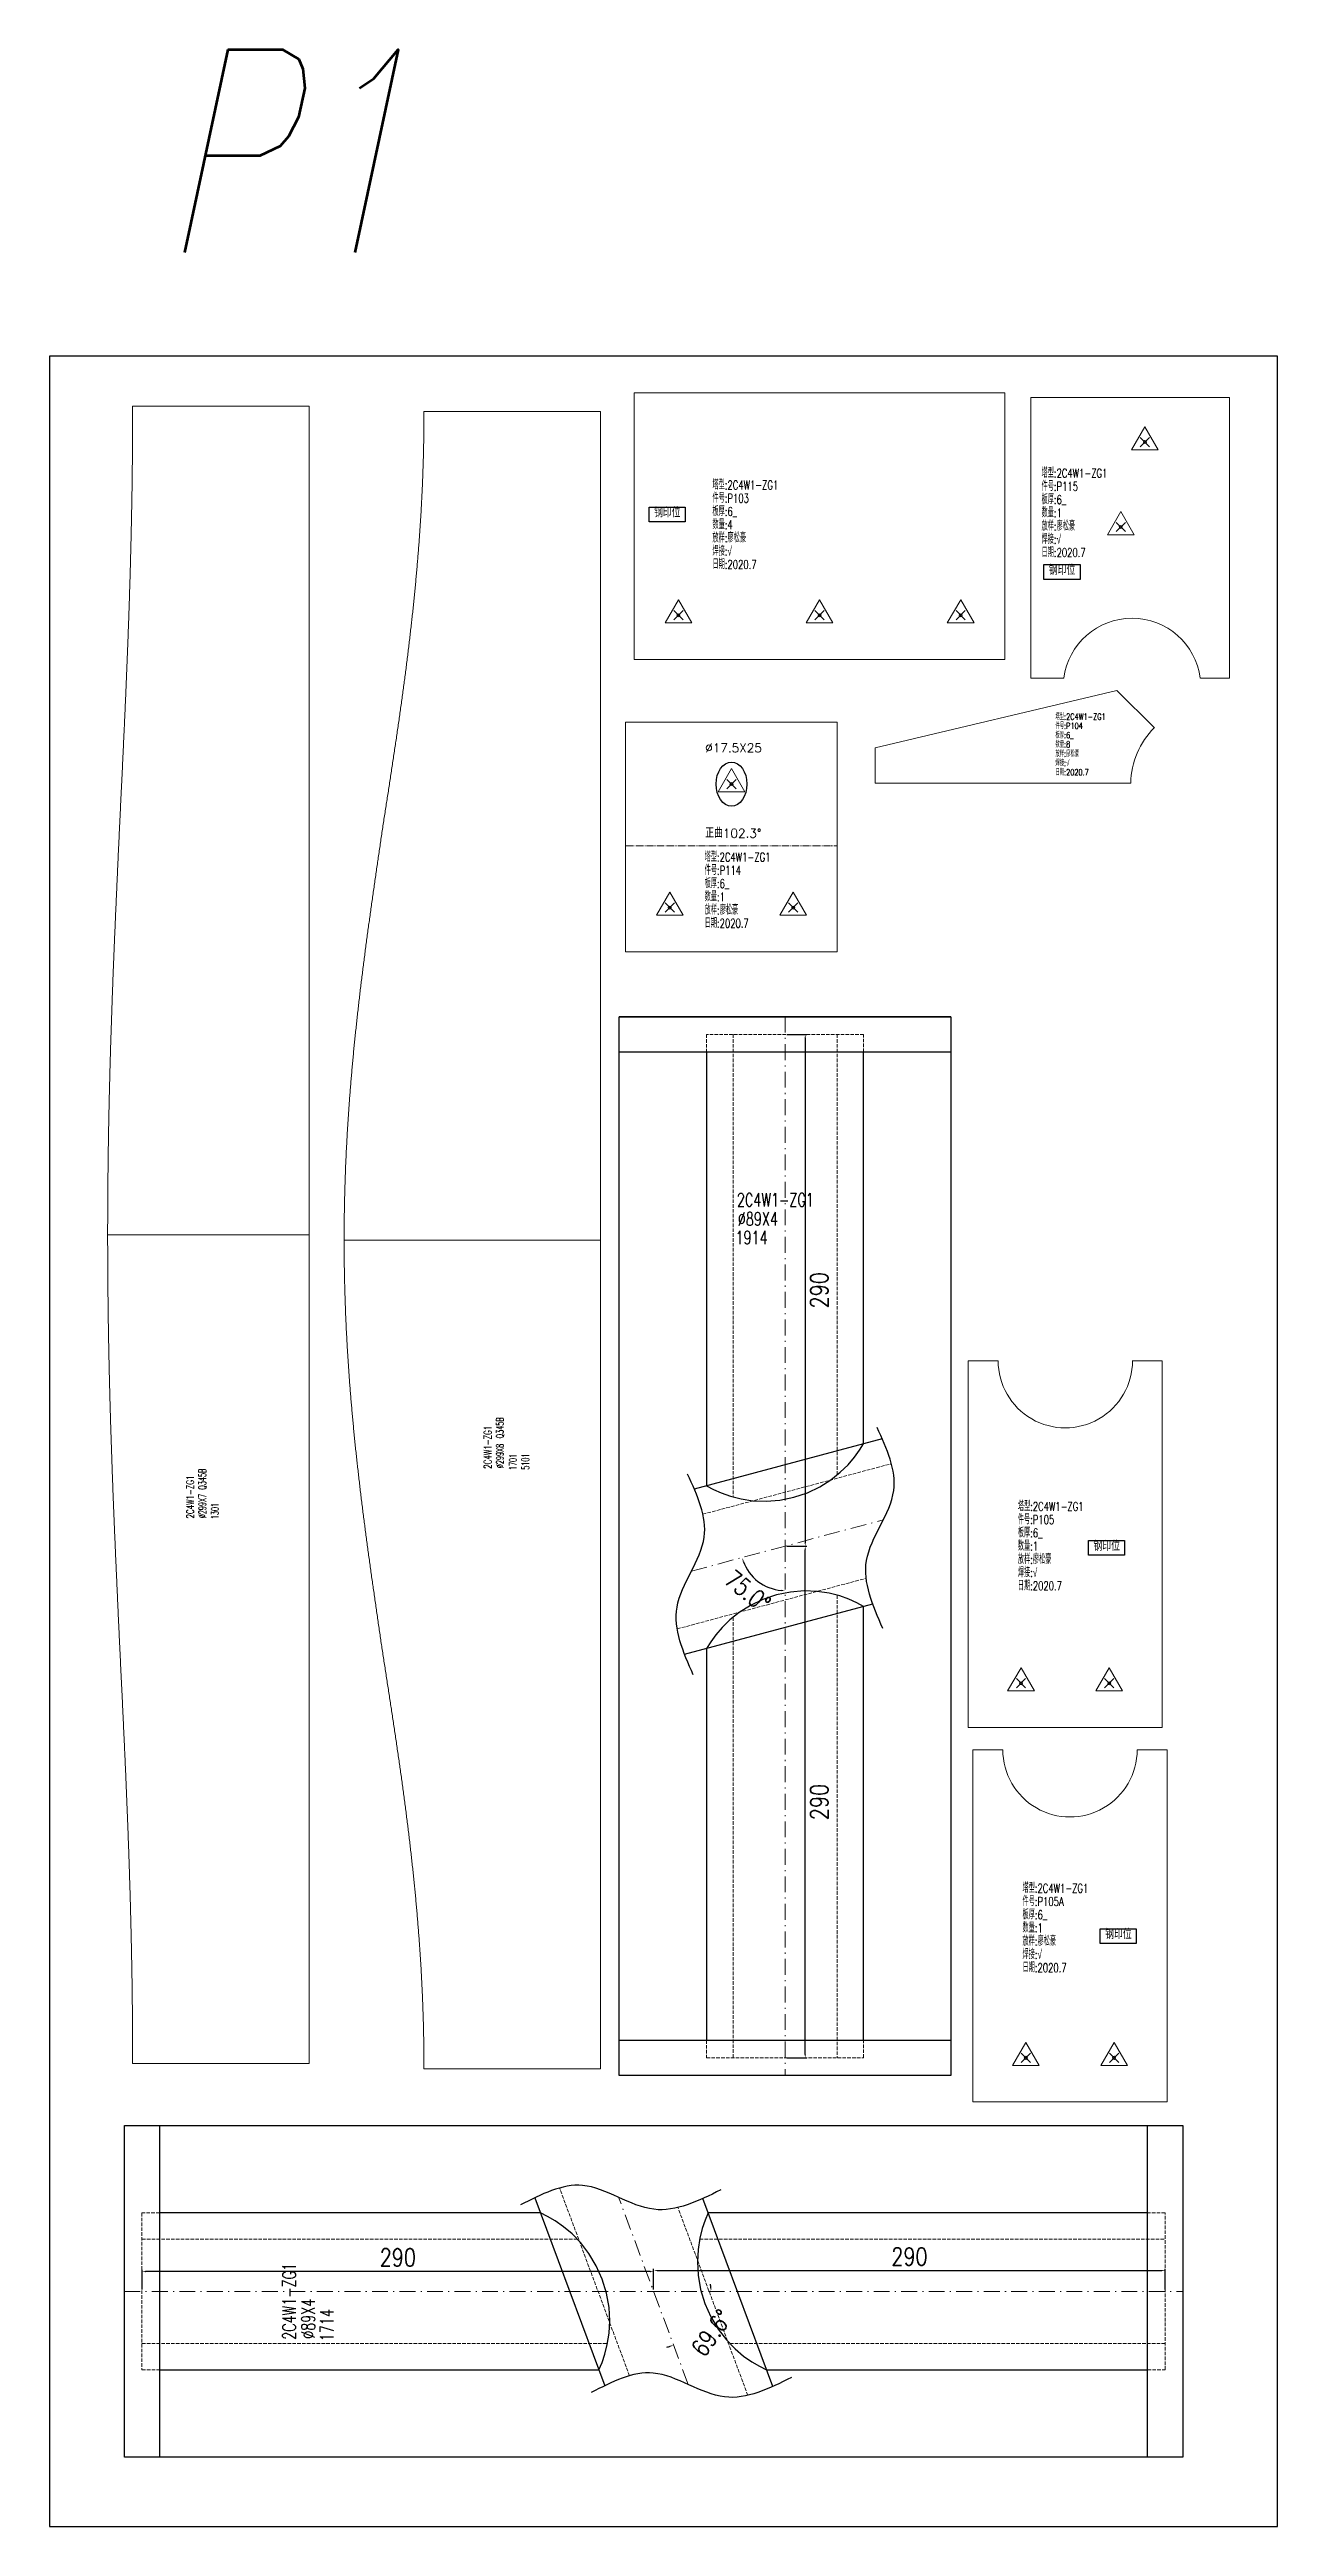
# Model space of a CAD drawing. Extents: x 154981 to 165753, y -86801 to -82885.
# Drawn here: x 162689 to 163385, y -86801 to -85398 of the extents above; entities that cross this region are included whole.
import ezdxf
from ezdxf.enums import TextEntityAlignment as Align

# ---------------------------------------------------------------- set-up
doc = ezdxf.new("R2010")
doc.units = 0
doc.header["$MEASUREMENT"] = 0
for name, pattern in [('Dash', [2.75, 2, -0.75]), ('DashDot', [15.6, 9, -3, 0.6, -3]), ('制弯线', [5.9, 4, -0.5, 0.2, -0.5, 0.2, -0.5])]:
    doc.linetypes.add(name, pattern=pattern)
doc.layers.get('0').update_dxf_attribs({"linetype": 'CONTINUOUS', "lineweight": 25})
doc.layers.get('Defpoints').update_dxf_attribs({"linetype": 'CONTINUOUS'})
for name, color, linetype, lineweight in [('1', 7, 'CONTINUOUS', 25), ('2', 7, 'CONTINUOUS', 25), ('4', 7, 'CONTINUOUS', 25), ('5', 7, 'CONTINUOUS', 25)]:
    doc.layers.add(name, color=color, linetype=linetype, lineweight=lineweight)
doc.styles.add('DimFont', font='simplex.shx', dxfattribs={"width": 0.8, "bigfont": 'gbhzfs.shx'})
doc.styles.add('hz', font='txt.shx', dxfattribs={"width": 0.7, "oblique": 12, "bigfont": 'hztxt.shx'})
doc.styles.get("Standard").update_dxf_attribs({"font": 'simplex.shx', "width": 0.7, "height": 3, "bigfont": 'gbhzfs.shx'})
doc.dimstyles.new('ISO-25', dxfattribs={"dimtxt": 2.5, "dimasz": 2.5, "dimexe": 1.25, "dimexo": 0.625, "dimtad": 2, "dimtxsty": 'Standard', "dimcen": 2.5, "dimadec": 0, "dimazin": 0, "dimtfac": 1, "dimtmove": 0, "dimatfit": 3, "dimfxl": 0, "dimarcsym": 0})
doc.dimstyles.new('ISO-25$0', dxfattribs={"dimtxt": 2, "dimasz": 1.5, "dimexe": 1.25, "dimexo": 0.625, "dimtad": 1, "dimdsep": 46, "dimtxsty": 'Standard', "dimcen": 2.5, "dimclrd": 150, "dimclre": 2, "dimclrt": 6, "dimadec": 0, "dimazin": 0, "dimtfac": 1, "dimtmove": 0, "dimatfit": 0, "dimfxl": 0, "dimarcsym": 0})

msp = doc.modelspace()

# ---------------------------------------------------------------- texts
at = {"color": 6, "linetype": 'Continuous', "lineweight": 13, "width": 0.7}
for s, p in [('2C4W1-ZG1', (163100.39009, -86049.56362)), ('%%C89X4', (163090.47719, -86060.35963)), ('1914', (163086.86543, -86070.90837))]:
    msp.add_text(s, height=7.56, dxfattribs=at).set_placement(p, align=Align.MIDDLE_CENTER)
for s, p in [('2C4W1-ZG1', (162824.83988, -86673.74382)), ('%%C89X4', (162835.63589, -86683.65672)), ('1714', (162846.18463, -86687.26847))]:
    msp.add_text(s, height=7.56, rotation=90, dxfattribs=at).set_placement(p, align=Align.MIDDLE_CENTER)
at = {"layer": '1', "color": 6, "linetype": 'ByBlock', "style": 'hz', "oblique": 12, "width": 0.7}
msp.add_text('P1', height=115, dxfattribs=at).set_placement((162751.70679, -85512.64004))
at = {"layer": '4', "color": 4, "linetype": 'Continuous', "lineweight": 25}
for s, width, p in [('Q345B', 0.6, (162944.25068, -86178.7726)), ('2C4W1-ZG1', 0.7, (162937.32089, -86189.76861)), ('%%c299X8', 0.6, (162944.25068, -86194.72114)), ('1701', 0.6, (162951.63411, -86198.10924)), ('5101', 0.6, (162958.68791, -86197.90459)), ('2C4W1-ZG1', 0.7, (162768.71119, -86217.95339)), ('Q345B', 0.6, (162775.55312, -86207.87352)), ('%%c299X7', 0.6, (162775.55312, -86223.09123)), ('1301', 0.6, (162782.65376, -86225.92264))]:
    msp.add_text(s, height=4.24, rotation=90, dxfattribs=dict(at, width=width)).set_placement(p, align=Align.MIDDLE_CENTER)

# ---------------------------------------------------------------- blocks, each defined once
blk = doc.blocks.new('*D833')
at = {"color": 0, "lineweight": -2}
for p, q in [((163106.9, -85955.8), (163118.3, -85955.8)), ((163117.3, -85957.8), (163117.3, -86243.8))]:
    blk.add_line(p, q, dxfattribs=at)
at = {"color": 0, "linetype": 'Continuous', "lineweight": -2}
blk.add_line((163106.9, -86245.8), (163118.3, -86245.8), dxfattribs=at)
at = {"color": 0, "linetype": 'Continuous'}
for points in [[(163117, -85957.8), (163117.7, -85957.8), (163117.3, -85955.8)], [(163117, -86243.8), (163117.7, -86243.8), (163117.3, -86245.8)]]:
    blk.add_solid(points, dxfattribs=at)
at = {"layer": 'Defpoints', "color": 0, "linetype": 'Continuous'}
for p in [(163105.9, -85955.8), (163105.9, -86245.8), (163117.3, -86245.8)]:
    blk.add_point(p, dxfattribs=at)
at = {"color": 6, "linetype": 'Continuous', "insert": (163125.3, -86100.8), "char_height": 10, "attachment_point": 5, "rotation": 90, "style": 'DimFont'}
blk.add_mtext('\\A1;290', dxfattribs=at)
blk = doc.blocks.new('*D834')
at = {"color": 0, "linetype": 'Continuous', "lineweight": -2}
blk.add_line((163106.9, -86245.8), (163118.3, -86245.8), dxfattribs=at)
at = {"color": 0, "lineweight": -2}
for p, q in [((163117.3, -86533.8), (163117.3, -86247.8)), ((163106.9, -86535.8), (163118.3, -86535.8))]:
    blk.add_line(p, q, dxfattribs=at)
at = {"color": 0, "linetype": 'Continuous'}
for points in [[(163117, -86247.8), (163117.7, -86247.8), (163117.3, -86245.8)], [(163117, -86533.8), (163117.7, -86533.8), (163117.3, -86535.8)]]:
    blk.add_solid(points, dxfattribs=at)
at = {"layer": 'Defpoints', "color": 0, "linetype": 'Continuous'}
for p in [(163105.9, -86245.8), (163117.3, -86245.8), (163105.9, -86535.8)]:
    blk.add_point(p, dxfattribs=at)
at = {"color": 6, "linetype": 'Continuous', "insert": (163125.3, -86390.8), "char_height": 10, "attachment_point": 5, "rotation": 90, "style": 'DimFont'}
blk.add_mtext('\\A1;290', dxfattribs=at)
blk = doc.blocks.new('*D835')
at = {"color": 0, "linetype": 'Continuous', "lineweight": -2}
blk.add_line((163031.4, -86667.1), (163031.4, -86655.4), dxfattribs=at)
at = {"color": 0, "lineweight": -2}
for p, q in [((163319.4, -86656.4), (163033.4, -86656.4)), ((163321.4, -86667.1), (163321.4, -86655.4))]:
    blk.add_line(p, q, dxfattribs=at)
at = {"color": 0, "linetype": 'Continuous'}
for points in [[(163033.4, -86656), (163033.4, -86656.7), (163031.4, -86656.4)], [(163319.4, -86656), (163319.4, -86656.7), (163321.4, -86656.4)]]:
    blk.add_solid(points, dxfattribs=at)
at = {"layer": 'Defpoints', "color": 0, "linetype": 'Continuous'}
for p in [(163031.4, -86656.4), (163031.4, -86668.1), (163321.4, -86668.1)]:
    blk.add_point(p, dxfattribs=at)
at = {"color": 6, "linetype": 'Continuous', "insert": (163176.4, -86648.4), "char_height": 10, "attachment_point": 5, "style": 'DimFont'}
blk.add_mtext('\\A1;290', dxfattribs=at)
blk = doc.blocks.new('*D836')
at = {"color": 0, "linetype": 'Continuous', "lineweight": -2}
blk.add_line((162741.4, -86667.1), (162741.4, -86655.9), dxfattribs=at)
at = {"color": 0, "lineweight": -2}
for p, q in [((163029.4, -86656.9), (162743.4, -86656.9)), ((163031.4, -86667.1), (163031.4, -86655.9))]:
    blk.add_line(p, q, dxfattribs=at)
at = {"color": 0, "linetype": 'Continuous'}
for points in [[(162743.4, -86656.6), (162743.4, -86657.3), (162741.4, -86656.9)], [(163029.4, -86656.6), (163029.4, -86657.3), (163031.4, -86656.9)]]:
    blk.add_solid(points, dxfattribs=at)
at = {"layer": 'Defpoints', "color": 0, "linetype": 'Continuous'}
for p in [(162741.4, -86656.9), (162741.4, -86668.1), (163031.4, -86668.1)]:
    blk.add_point(p, dxfattribs=at)
at = {"color": 6, "linetype": 'Continuous', "insert": (162886.4, -86648.9), "char_height": 10, "attachment_point": 5, "style": 'DimFont'}
blk.add_mtext('\\A1;290', dxfattribs=at)
blk = doc.blocks.new('*D837')
at = {"color": 0, "linetype": 'Continuous', "lineweight": -2}
for start, end in [(3.5241, 7.0482), (283.3647, 286.8888)]:
    blk.add_arc((163031.4, -86668.1), 32.5, start, end, dxfattribs=at)
at = {"color": 0, "linetype": 'Continuous'}
for points in [[(163064.2, -86666.1), (163063.5, -86666.1), (163063.9, -86668.1)], [(163040.7, -86698.9), (163040.9, -86699.5), (163042.7, -86698.6)]]:
    blk.add_solid(points, dxfattribs=at)
at = {"layer": 'Defpoints', "color": 0, "linetype": 'Continuous'}
for p in [(163011.5, -86614.8), (163031.4, -86668.1), (163331.4, -86668.1), (163061.2, -86680.9), (163051, -86720.9)]:
    blk.add_point(p, dxfattribs=at)
at = {"color": 6, "linetype": 'Continuous', "insert": (163064.3, -86691.7), "char_height": 10, "attachment_point": 5, "rotation": 54.3624, "style": 'DimFont'}
blk.add_mtext('\\A1;69.6°', dxfattribs=at)
blk = doc.blocks.new('*D838')
at = {"color": 0, "linetype": 'Continuous', "lineweight": -2}
blk.add_arc((163105.9, -86245.8), 25.2, 199.539, 265.4503, dxfattribs=at)
at = {"color": 0, "linetype": 'Continuous'}
for points in [[(163081.9, -86254.3), (163082.5, -86254.1), (163081.6, -86252.3)], [(163103.9, -86270.5), (163103.9, -86271.2), (163105.9, -86271)]]:
    blk.add_solid(points, dxfattribs=at)
at = {"layer": 'Defpoints', "color": 0, "linetype": 'Continuous'}
for p in [(163161.6, -86230.9), (163105.9, -86245.8), (163052.8, -86260), (163095.3, -86268.6), (163105.9, -86545.8)]:
    blk.add_point(p, dxfattribs=at)
at = {"color": 6, "linetype": 'Continuous', "insert": (163084.7, -86271.3), "char_height": 10, "attachment_point": 5, "rotation": 320.3201, "style": 'DimFont'}
blk.add_mtext('\\A1;75.0°', dxfattribs=at)
blk = doc.blocks.new('板孔17.5')
at = {"layer": '5', "color": 7, "linetype": 'Continuous', "lineweight": 13}
for p, q in [((0, 1), (-0.866, -0.5)), ((-0.3, -0.3), (0.3, 0.3)), ((0.3, -0.3), (-0.3, 0.3)), ((0.866, -0.5), (0, 1)), ((-0.866, -0.5), (0.866, -0.5))]:
    blk.add_line(p, q, dxfattribs=at)
at = {"layer": '5', "color": 7, "linetype": 'Continuous', "lineweight": 0}
blk.add_circle((0, 0), 0.1, dxfattribs=at)
blk = doc.blocks.new('PLKM_4f529acf-5840-41f4-b4c4-d6120f3324d2', base_point=(156676.9, -92147.9))
at = {"color": 3, "linetype": 'Continuous'}
blk.add_lwpolyline([(156413.1, -92137.1), (156433.5, -92137.1), (156433.5, -92145.5), (156413.1, -92145.5)], close=True, dxfattribs=at)
at = {"layer": '1', "color": 7, "linetype": 'Continuous', "lineweight": 18}
for p, q in [((156614.7, -92072.4), (156404.7, -92072.4)), ((156404.7, -92072.4), (156404.7, -92223.4)), ((156614.7, -92223.4), (156614.7, -92072.4)), ((156404.7, -92223.4), (156614.7, -92223.4))]:
    blk.add_line(p, q, dxfattribs=at)
at = {"layer": '1', "color": 7, "linetype": 'Continuous', "lineweight": 0, "xscale": 8.75, "yscale": 8.75, "zscale": 8.75}
for p in [(156429.7, -92198.4), (156509.7, -92198.4), (156589.7, -92198.4)]:
    blk.add_blockref('板孔17.5', p, dxfattribs=at)
at = {"layer": '1', "color": 6, "linetype": 'Continuous', "lineweight": 13}
blk.add_text('钢印位', height=5, dxfattribs=at).set_placement((156423.4, -92144.4), align=Align.BOTTOM_CENTER)
at = {"layer": '1', "color": 7, "linetype": 'Continuous', "lineweight": 13, "insert": (156449, -92122.1), "char_height": 5, "width": 500, "attachment_point": 1, "line_spacing_factor": 0.9}
blk.add_mtext('塔型:2C4W1-ZG1\\P件号:P103\\P板厚:6_\\P数量:4\\P放样:廖松豪\\P焊接:√\\P日期:2020.7', dxfattribs=at)
blk = doc.blocks.new('PLKM_8df1d16a-3420-4df1-a7cf-c32b1e308f58', base_point=(157040.8, -92197.1))
at = {"color": 3, "linetype": 'Continuous'}
blk.add_line((156973, -92192.1), (156951.7, -92170.9), dxfattribs=at)
at = {"layer": '1', "color": 7, "linetype": 'Continuous', "lineweight": 18}
for p, q in [((156951.7, -92170.9), (156814.7, -92203.4)), ((156814.7, -92203.4), (156814.7, -92223.4)), ((156814.7, -92223.4), (156959.6, -92223.4))]:
    blk.add_line(p, q, dxfattribs=at)
blk.add_arc((157005.1, -92224.2), 45.5, 135, 178.9759, dxfattribs=at)
at = {"layer": '1', "color": 7, "linetype": 'Continuous', "lineweight": 13, "insert": (156916.9, -92184), "char_height": 3.5, "width": 350, "attachment_point": 1, "line_spacing_factor": 0.9}
blk.add_mtext('塔型:2C4W1-ZG1\\P件号:P104\\P板厚:6_\\P数量:8\\P放样:廖松豪\\P焊接:√\\P日期:2020.7', dxfattribs=at)
blk = doc.blocks.new('PLKM_330571bc-d292-41dc-9895-ea43545fdc9f', base_point=(157448.8, -92119.5))
at = {"color": 3, "linetype": 'Continuous'}
blk.add_lwpolyline([(157253, -92117.5), (157273.4, -92117.5), (157273.4, -92125.9), (157253, -92125.9)], close=True, dxfattribs=at)
at = {"layer": '1', "color": 7, "linetype": 'Continuous', "lineweight": 18}
for p, q in [((157184.8, -92015.6), (157184.7, -92223.4)), ((157201.8, -92015.6), (157184.8, -92015.6)), ((157294.8, -92015.6), (157277.8, -92015.6)), ((157294.7, -92223.4), (157294.8, -92015.6)), ((157184.7, -92223.4), (157294.7, -92223.4))]:
    blk.add_line(p, q, dxfattribs=at)
blk.add_ellipse((157239.8, -92015.6), major_axis=(0, -38.1), ratio=0.99994, start_param=4.712389, end_param=7.853982, dxfattribs=at)
at = {"layer": '1', "color": 7, "linetype": 'Continuous', "lineweight": 13, "xscale": 8.75, "yscale": 8.75, "zscale": 8.75}
for p in [(157214.7, -92198.4), (157264.7, -92198.4)]:
    blk.add_blockref('板孔17.5', p, dxfattribs=at)
at = {"layer": '1', "color": 6, "linetype": 'Continuous', "lineweight": 13}
blk.add_text('钢印位', height=5, dxfattribs=at).set_placement((157263.3, -92124.8), align=Align.BOTTOM_CENTER)
at = {"layer": '1', "color": 7, "linetype": 'Continuous', "lineweight": 13, "insert": (157212.9, -92095.7), "char_height": 5, "width": 500, "attachment_point": 1, "line_spacing_factor": 0.9}
blk.add_mtext('塔型:2C4W1-ZG1\\P件号:P105\\P板厚:6_\\P数量:1\\P放样:廖松豪\\P焊接:√\\P日期:2020.7', dxfattribs=at)
blk = doc.blocks.new('PLKM_ac28bf72-6809-4313-8973-d44a90ee7fbe', base_point=(157758.8, -92123.6))
at = {"color": 3, "linetype": 'Continuous'}
blk.add_lwpolyline([(157567, -92125.2), (157587.4, -92125.2), (157587.4, -92133.6), (157567, -92133.6)], close=True, dxfattribs=at)
at = {"layer": '1', "color": 7, "linetype": 'Continuous', "lineweight": 18}
for p, q in [((157511.8, -92023.8), (157494.8, -92023.8)), ((157494.8, -92023.8), (157494.8, -92223.4)), ((157604.8, -92023.8), (157587.8, -92023.8)), ((157604.8, -92223.4), (157604.8, -92023.8)), ((157494.8, -92223.4), (157604.8, -92223.4))]:
    blk.add_line(p, q, dxfattribs=at)
blk.add_ellipse((157549.8, -92023.8), major_axis=(0, -38.1), ratio=0.99994, start_param=4.712389, end_param=7.853982, dxfattribs=at)
at = {"layer": '1', "color": 7, "linetype": 'Continuous', "lineweight": 13, "xscale": 8.75, "yscale": 8.75, "zscale": 8.75}
for p in [(157524.8, -92198.4), (157574.8, -92198.4)]:
    blk.add_blockref('板孔17.5', p, dxfattribs=at)
at = {"layer": '1', "color": 6, "linetype": 'Continuous', "lineweight": 13}
blk.add_text('钢印位', height=5, dxfattribs=at).set_placement((157577.3, -92132.5), align=Align.BOTTOM_CENTER)
at = {"layer": '1', "color": 7, "linetype": 'Continuous', "lineweight": 13, "insert": (157522.9, -92099.8), "char_height": 5, "width": 500, "attachment_point": 1, "line_spacing_factor": 0.9}
blk.add_mtext('塔型:2C4W1-ZG1\\P件号:P105A\\P板厚:6_\\P数量:1\\P放样:廖松豪\\P焊接:√\\P日期:2020.7', dxfattribs=at)
blk = doc.blocks.new('PLKM_c323ab12-1c26-4c22-9123-62bed7bc8c8e', base_point=(158077.2, -92158.4))
at = {"color": 3, "linetype": 'Continuous'}
blk.add_ellipse((157864.8, -92128.4), major_axis=(0, -12.5), ratio=0.7, dxfattribs=at)
at = {"layer": '1', "color": 7, "linetype": 'Continuous', "lineweight": 18}
for p, q in [((157924.8, -92093.4), (157804.8, -92093.4)), ((157804.8, -92093.4), (157804.8, -92223.4)), ((157924.8, -92223.4), (157924.8, -92093.4)), ((157804.8, -92223.4), (157924.8, -92223.4))]:
    blk.add_line(p, q, dxfattribs=at)
at = {"layer": '2', "color": 190, "linetype": '制弯线', "lineweight": 13}
blk.add_line((157804.8, -92163.4), (157924.8, -92163.4), dxfattribs=at)
at = {"layer": '1', "color": 7, "linetype": 'Continuous', "lineweight": 13, "xscale": 8.75, "yscale": 8.75, "zscale": 8.75}
for p in [(157864.8, -92128.4), (157829.8, -92198.4), (157899.8, -92198.4)]:
    blk.add_blockref('板孔17.5', p, dxfattribs=at)
at = {"layer": '1', "color": 7, "linetype": 'Continuous', "lineweight": 13, "insert": (157849.6, -92167.3), "char_height": 5, "width": 500, "attachment_point": 1, "line_spacing_factor": 0.9}
blk.add_mtext('塔型:2C4W1-ZG1\\P件号:P114\\P板厚:6_\\P数量:1\\P放样:廖松豪\\P日期:2020.7', dxfattribs=at)
at = {"layer": '2', "color": 7, "linetype": 'Continuous', "lineweight": 13}
for s, p in [('%%c17.5X25', (157849.9, -92111.9)), ('正曲102.3%%d', (157849.9, -92160.3))]:
    blk.add_text(s, height=5, dxfattribs=at).set_placement(p, align=Align.BOTTOM_LEFT)
blk = doc.blocks.new('PLKM_85370070-2a1f-4c04-b663-e3159a962e56', base_point=(158377.8, -92143.9))
at = {"color": 3, "linetype": 'Continuous'}
blk.add_lwpolyline([(158132.1, -92159), (158152.6, -92159), (158152.6, -92167.4), (158132.1, -92167.4)], close=True, dxfattribs=at)
at = {"layer": '1', "color": 7, "linetype": 'Continuous', "lineweight": 18}
for p, q in [((158237.4, -92064.4), (158124.8, -92064.4)), ((158124.8, -92064.4), (158124.8, -92223.4)), ((158237.4, -92223.4), (158237.4, -92064.4)), ((158124.8, -92223.4), (158143.4, -92223.4)), ((158220.8, -92223.4), (158237.4, -92223.4))]:
    blk.add_line(p, q, dxfattribs=at)
blk.add_arc((158182.1, -92228.4), 39, 7.3659, 172.6341, dxfattribs=at)
at = {"layer": '1', "color": 7, "linetype": 'Continuous', "lineweight": 13, "xscale": 8.75, "yscale": 8.75, "zscale": 8.75}
for p in [(158189.4, -92089.6), (158175.7, -92137.7)]:
    blk.add_blockref('板孔17.5', p, dxfattribs=at)
at = {"layer": '1', "color": 6, "linetype": 'Continuous', "lineweight": 13}
blk.add_text('钢印位', height=5, dxfattribs=at).set_placement((158142.4, -92166.3), align=Align.BOTTOM_CENTER)
at = {"layer": '1', "color": 7, "linetype": 'Continuous', "lineweight": 13, "insert": (158130.8, -92104.7), "char_height": 5, "width": 500, "attachment_point": 1, "line_spacing_factor": 0.9}
blk.add_mtext('塔型:2C4W1-ZG1\\P件号:P115\\P板厚:6_\\P数量:1\\P放样:廖松豪\\P焊接:√\\P日期:2020.7', dxfattribs=at)

# ---------------------------------------------------------------- dimensions: what is measured, and where the dimension line sits
at = {"color": 3, "linetype": 'Continuous'}
for p1, p2, distance, picture, middle in [((163105.92778, -85955.75957), (163105.92778, -86245.75957), 11.39003, '*D833', (163125.31781, -86100.75957)), ((163105.92778, -86535.75957), (163105.92778, -86245.75957), -11.39003, '*D834', (163125.31781, -86390.75957)), ((163031.3572, -86668.10862), (162741.3572, -86668.10862), -11.17422, '*D836', (162886.3572, -86648.9344)), ((163321.3572, -86668.10862), (163031.3572, -86668.10862), -11.72989, '*D835', (163176.3572, -86648.37873))]:
    dim = msp.add_aligned_dim(p1=p1, p2=p2, distance=distance, dimstyle='ISO-25$0', override={"dimtxt": 10, "dimasz": 2, "dimexe": 1, "dimexo": 1, "dimgap": 3, "dimtad": 2, "dimdec": 0, "dimzin": 0, "dimtxsty": 'DimFont', "dimcen": 0.09, "dimdle": 1, "dimclrd": 0, "dimclre": 0, "dimtdec": 4, "dimtofl": 0, "dimatfit": 3, "dimtolj": 1, "dimtzin": 0}, dxfattribs=at)
    dim.commit()
    dim.dimension.update_dxf_attribs({"geometry": picture, "text_midpoint": middle})
for base, line1, line2, picture, middle in [((163095.27921, -86268.59179), ((163052.78103, -86259.98958), (163161.59419, -86230.85491)), ((163105.92778, -86245.75957), (163105.92778, -86545.75957)), '*D838', (163089.84191, -86265.14893)), ((163061.24993, -86680.918), ((163031.3572, -86668.10862), (163331.3572, -86668.10862)), ((163050.99377, -86720.8734), (163011.51933, -86614.80293)), '*D837', (163057.78811, -86687.05756))]:
    dim = msp.add_angular_dim_2l(base=base, line1=line1, line2=line2, dimstyle='ISO-25', override={"dimtxt": 10, "dimasz": 2, "dimexe": 1, "dimexo": 1, "dimgap": 3, "dimdec": 0, "dimzin": 0, "dimdsep": 46, "dimtxsty": 'DimFont', "dimcen": 0.09, "dimdle": 1, "dimclrt": 6, "dimadec": 1, "dimtdec": 4, "dimtofl": 0, "dimtolj": 1, "dimtzin": 0}, dxfattribs=at)
    dim.commit()
    dim.dimension.update_dxf_attribs({"geometry": picture, "text_midpoint": middle, "dimtype": 162})

# ---------------------------------------------------------------- linework, layer by layer
at = {"color": 2, "linetype": 'DashDot', "lineweight": 15}
for p, q in [((163105.92778, -85945.75957), (163105.92778, -86245.75957)), ((163052.78103, -86259.98958), (163161.59419, -86230.85491)), ((163105.92778, -86245.75957), (163105.92778, -86545.75957)), ((163050.99377, -86720.8734), (163011.51933, -86614.80293)), ((162731.3572, -86668.10862), (163031.3572, -86668.10862)), ((163031.3572, -86668.10862), (163331.3572, -86668.10862))]:
    msp.add_line(p, q, dxfattribs=at)
at = {"color": 1, "linetype": 'Dash', "lineweight": 20}
for p, q in [((163061.42778, -85955.75957), (163061.42778, -85965.75957)), ((163150.42778, -85955.75957), (163061.42778, -85955.75957)), ((163076.42778, -85955.75957), (163076.42778, -86217.85632)), ((163135.42778, -85955.75957), (163135.42778, -86205.3673)), ((163150.42778, -85965.75957), (163150.42778, -85955.75957)), ((163059.31202, -86227.70179), (163166.20172, -86199.08213)), ((163044.78337, -86292.67008), (163151.89818, -86263.99014)), ((163076.42778, -86286.15183), (163076.42778, -86535.75957)), ((163135.42778, -86273.66282), (163135.42778, -86535.75957)), ((163061.42778, -86525.75957), (163061.42778, -86535.75957)), ((163061.42778, -86535.75957), (163150.42778, -86535.75957)), ((163150.42778, -86535.75957), (163150.42778, -86525.75957)), ((163017.69901, -86715.98795), (162978.07572, -86609.5175)), ((163084.77187, -86727.05762), (163045.15528, -86620.6052)), ((162741.3572, -86623.60862), (162741.3572, -86712.60862)), ((162751.3572, -86623.60862), (162741.3572, -86623.60862)), ((163321.3572, -86623.60862), (163311.3572, -86623.60862)), ((163321.3572, -86712.60862), (163321.3572, -86623.60862)), ((162741.3572, -86638.60862), (162988.1007, -86638.60862)), ((163057.48308, -86638.60862), (163321.3572, -86638.60862)), ((162741.3572, -86697.60862), (163005.23131, -86697.60862)), ((163074.6137, -86697.60862), (163321.3572, -86697.60862)), ((162741.3572, -86712.60862), (162751.3572, -86712.60862)), ((163311.3572, -86712.60862), (163321.3572, -86712.60862))]:
    msp.add_line(p, q, dxfattribs=at)
at = {"color": 3, "linetype": 'Continuous'}
msp.add_lwpolyline([(162688.95083, -85571.357), (162688.95083, -86801.357), (163385.02964, -86801.357), (163385.02964, -85571.357)], close=True, dxfattribs=at)
at = {"color": 7, "linetype": 'Continuous', "lineweight": 30}
for points in [[(163011.92778, -85965.75957), (163011.92778, -85945.75957)], [(163199.92778, -85945.75957), (163011.92778, -85945.75957)], [(163199.92778, -85945.75957), (163199.92778, -85965.75957)], [(163199.92778, -85965.75957), (163011.92778, -85965.75957)], [(163061.42778, -85965.75957), (163061.42778, -86211.60693)], [(163150.42778, -86187.77722), (163150.42778, -85965.75957)], [(163160.98824, -86184.94966), (163054.46776, -86213.47047)], [(163148.12712, -86191.45224), (163150.42778, -86187.77722)], [(163137.2219, -86203.93764), (163141.64879, -86199.62146)], [(163141.64879, -86199.62146), (163145.24481, -86195.42192)], [(163145.24481, -86195.42192), (163148.12712, -86191.45224)], [(163061.42778, -86211.60693), (163061.4327, -86211.59841)], [(163061.4327, -86211.59841), (163065.25695, -86213.64069)], [(163065.25695, -86213.64069), (163069.73721, -86215.63904)], [(163069.73721, -86215.63904), (163074.95054, -86217.47989)], [(163110.86053, -86218.11508), (163118.53507, -86215.53949)], [(163118.53507, -86215.53949), (163125.61857, -86212.15021)], [(163125.61857, -86212.15021), (163131.88157, -86208.19313)], [(163131.88157, -86208.19313), (163137.2219, -86203.93764)], [(163074.95054, -86217.47989), (163080.94186, -86219.0066)], [(163080.94186, -86219.0066), (163087.69409, -86220.02431)], [(163087.69409, -86220.02431), (163095.09643, -86220.3225)], [(163095.09643, -86220.3225), (163102.92579, -86219.71887)], [(163102.92579, -86219.71887), (163110.86053, -86218.11508)], [(163108.92977, -86271.80027), (163100.99503, -86273.40406)], [(163116.75913, -86271.19664), (163108.92977, -86271.80027)], [(163124.16147, -86271.49483), (163116.75913, -86271.19664)], [(163130.9137, -86272.51254), (163124.16147, -86271.49483)], [(163048.95348, -86307.0819), (163155.5885, -86278.53043)], [(163079.97399, -86283.32601), (163074.63366, -86287.58149)], [(163086.23699, -86279.36893), (163079.97399, -86283.32601)], [(163093.32049, -86275.97965), (163086.23699, -86279.36893)], [(163100.99503, -86273.40406), (163093.32049, -86275.97965)], [(163136.90502, -86274.03925), (163130.9137, -86272.51254)], [(163142.11835, -86275.8801), (163136.90502, -86274.03925)], [(163146.59861, -86277.87845), (163142.11835, -86275.8801)], [(163150.42778, -86279.91221), (163146.59861, -86277.87845)], [(163150.42778, -86525.75957), (163150.42778, -86279.91221)], [(163063.72843, -86300.0669), (163061.4363, -86303.74683)], [(163066.61075, -86296.09722), (163063.72843, -86300.0669)], [(163070.20677, -86291.89767), (163066.61075, -86296.09722)], [(163074.63366, -86287.58149), (163070.20677, -86291.89767)], [(163061.42778, -86303.74191), (163061.42778, -86525.75957)], [(163061.4363, -86303.74683), (163061.42778, -86303.74191)], [(163011.92778, -86525.75957), (163199.92778, -86525.75957)], [(163011.92778, -86545.75957), (163011.92778, -86525.75957)], [(163199.92778, -86525.75957), (163199.92778, -86545.75957)], [(163199.92778, -86545.75957), (163011.92778, -86545.75957)], [(162731.3572, -86574.10862), (162751.3572, -86574.10862)], [(162731.3572, -86762.10862), (162731.3572, -86574.10862)], [(162751.3572, -86574.10862), (162751.3572, -86762.10862)], [(163311.3572, -86574.10862), (163331.3572, -86574.10862)], [(163311.3572, -86762.10862), (163311.3572, -86574.10862)], [(163331.3572, -86574.10862), (163331.3572, -86762.10862)], [(162964.12678, -86615.04245), (163003.77901, -86721.59063)], [(163098.91102, -86722.04379), (163059.26373, -86615.50888)], [(162967.31471, -86623.60862), (162751.3572, -86623.60862)], [(162971.30971, -86625.61126), (162967.31471, -86623.60862)], [(162975.66372, -86628.18204), (162971.30971, -86625.61126)], [(162980.32314, -86631.46274), (162975.66372, -86628.18204)], [(162985.18316, -86635.58462), (162980.32314, -86631.46274)], [(162990.0699, -86640.64968), (162985.18316, -86635.58462)], [(163058.95029, -86632.5276), (163057.56931, -86638.05625)], [(163060.56431, -86627.7358), (163058.95029, -86632.5276)], [(163062.27808, -86623.60862), (163060.56431, -86627.7358)], [(163311.3572, -86623.60862), (163062.27808, -86623.60862)], [(162994.74034, -86646.69055), (162990.0699, -86640.64968)], [(162998.9081, -86653.62863), (162994.74034, -86646.69055)], [(163056.58645, -86644.35257), (163056.19999, -86651.38007)], [(163056.19999, -86651.38007), (163056.61515, -86659.00455)], [(163057.56931, -86638.05625), (163056.58645, -86644.35257)], [(163002.29851, -86661.25244), (162998.9081, -86653.62863)], [(163004.71713, -86669.23791), (163002.29851, -86661.25244)], [(163056.61515, -86659.00455), (163057.99726, -86666.97933)], [(163006.09924, -86677.21268), (163004.71713, -86669.23791)], [(163006.51441, -86684.83716), (163006.09924, -86677.21268)], [(163057.99726, -86666.97933), (163060.41588, -86674.96479)], [(163060.41588, -86674.96479), (163063.8063, -86682.5886)], [(163005.14509, -86698.16099), (163006.12795, -86691.86466)], [(163006.12795, -86691.86466), (163006.51441, -86684.83716)], [(163063.8063, -86682.5886), (163067.97406, -86689.52669)], [(163067.97406, -86689.52669), (163072.64449, -86695.56755)], [(163002.15009, -86708.48144), (163003.7641, -86703.68964)], [(163003.7641, -86703.68964), (163005.14509, -86698.16099)], [(163072.64449, -86695.56755), (163077.53123, -86700.63262)], [(163077.53123, -86700.63262), (163082.39126, -86704.75449)], [(163082.39126, -86704.75449), (163087.05067, -86708.0352)], [(162751.3572, -86712.60862), (163000.43632, -86712.60862)], [(163000.4271, -86712.6044), (163002.15009, -86708.48144)], [(163000.43632, -86712.60862), (163000.4271, -86712.6044)], [(163087.05067, -86708.0352), (163091.40469, -86710.60597)], [(163091.40469, -86710.60597), (163095.40391, -86712.5994)], [(163095.40391, -86712.5994), (163095.39969, -86712.60862)], [(163095.39969, -86712.60862), (163311.3572, -86712.60862)], [(162751.3572, -86762.10862), (162731.3572, -86762.10862)], [(163331.3572, -86762.10862), (163311.3572, -86762.10862)]]:
    msp.add_lwpolyline(points, dxfattribs=at)
at = {"color": 3, "linetype": 'Continuous'}
for points in [[(163011.92778, -85945.75957), (163199.92778, -85945.75957), (163199.92778, -86545.75957), (163011.92778, -86545.75957), (163011.92778, -85945.75957)], [(162731.3572, -86762.10862), (162731.3572, -86574.10862), (163331.3572, -86574.10862), (163331.3572, -86762.10862), (162731.3572, -86762.10862)]]:
    msp.add_lwpolyline(points, dxfattribs=at)
for points in [[(163161.29048, -86292.391), (163152.08284, -86253.96034), (163167.509, -86214.27279), (163158.11799, -86178.58165)], [(163053.85363, -86318.79144), (163044.646, -86280.36079), (163060.07215, -86240.67323), (163050.68114, -86204.98209)], [(163069.4707, -86610.61899), (163031.51871, -86621.63455), (162991.14576, -86608.10336), (162955.93889, -86619.17247)], [(163109.54825, -86716.96112), (163071.59626, -86727.97667), (163031.22331, -86714.44549), (162996.01645, -86725.5146)]]:
    msp.add_spline(points, degree=3, dxfattribs=at)
at = {"layer": '5', "color": 7, "linetype": 'Continuous', "lineweight": 13}
for p, q in [((162836.07352, -85599.71339), (162736.07352, -85599.71339)), ((162836.07352, -86539.0496), (162836.07352, -85599.71339)), ((163001.21381, -85602.76523), (162901.21381, -85602.76523)), ((163001.21381, -86542.10143), (163001.21381, -85602.76523)), ((162836.07352, -86539.0496), (162736.07352, -86539.0496)), ((163001.21381, -86542.10143), (162901.21381, -86542.10143))]:
    msp.add_line(p, q, dxfattribs=at)
at = {"layer": '5', "color": 8, "linetype": 'Continuous', "lineweight": 13}
for p, q in [((162836.07352, -86069.38149), (162721.90363, -86069.38149)), ((163001.21381, -86072.43333), (162855.94483, -86072.43333))]:
    msp.add_line(p, q, dxfattribs=at)
at = {"layer": '5', "color": 6, "linetype": 'Continuous', "lineweight": 13}
for points in [[(162736.07352, -86539.0496), (162736.07337, -86538.11026), (162736.07294, -86537.17092), (162736.07223, -86536.23159), (162736.07123, -86535.29225), (162736.06994, -86534.35291), (162736.06836, -86533.41358), (162736.0665, -86532.47424), (162736.06435, -86531.53491), (162736.06192, -86530.59557), (162736.0592, -86529.65623), (162736.0562, -86528.7169), (162736.0529, -86527.77756), (162736.04933, -86526.83822), (162736.04547, -86525.89889), (162736.04132, -86524.95955), (162736.03689, -86524.02022), (162736.03217, -86523.08088), (162736.02717, -86522.14154), (162736.02188, -86521.20221), (162736.01631, -86520.26287), (162736.01045, -86519.32354), (162736.00432, -86518.3842), (162735.99789, -86517.44486), (162735.99119, -86516.50553), (162735.9842, -86515.56619), (162735.97693, -86514.62685), (162735.96937, -86513.68752), (162735.96153, -86512.74818), (162735.95341, -86511.80885), (162735.94501, -86510.86951), (162735.93633, -86509.93017), (162735.92737, -86508.99084), (162735.91813, -86508.0515), (162735.9086, -86507.11216), (162735.8988, -86506.17283), (162735.88871, -86505.23349), (162735.87835, -86504.29416), (162735.86771, -86503.35482), (162735.85679, -86502.41548), (162735.84559, -86501.47615), (162735.83412, -86500.53681), (162735.82237, -86499.59748), (162735.81034, -86498.65814), (162735.79804, -86497.7188), (162735.78546, -86496.77947), (162735.7726, -86495.84013), (162735.75947, -86494.90079), (162735.74607, -86493.96146), (162735.73239, -86493.02212), (162735.71844, -86492.08279), (162735.70422, -86491.14345), (162735.68973, -86490.20411), (162735.67496, -86489.26478), (162735.65992, -86488.32544), (162735.64462, -86487.3861), (162735.62904, -86486.44677), (162735.6132, -86485.50743), (162735.59709, -86484.5681), (162735.58071, -86483.62876), (162735.56406, -86482.68942), (162735.54715, -86481.75009), (162735.52997, -86480.81075), (162735.51252, -86479.87141), (162735.49482, -86478.93208), (162735.47684, -86477.99274), (162735.45861, -86477.05341), (162735.44011, -86476.11407), (162735.42135, -86475.17473), (162735.40234, -86474.2354), (162735.38306, -86473.29606), (162735.36352, -86472.35673), (162735.34372, -86471.41739), (162735.32367, -86470.47805), (162735.30336, -86469.53872), (162735.28279, -86468.59938), (162735.26197, -86467.66004), (162735.24089, -86466.72071), (162735.21956, -86465.78137), (162735.19798, -86464.84204), (162735.17615, -86463.9027), (162735.15406, -86462.96336), (162735.13173, -86462.02403), (162735.10914, -86461.08469), (162735.08631, -86460.14535), (162735.06323, -86459.20602), (162735.0399, -86458.26668), (162735.01633, -86457.32735), (162734.99251, -86456.38801), (162734.96845, -86455.44867), (162734.94415, -86454.50934), (162734.9196, -86453.57), (162734.89482, -86452.63066), (162734.86979, -86451.69133), (162734.84453, -86450.75199), (162734.81902, -86449.81266), (162734.79328, -86448.87332), (162734.76731, -86447.93398), (162734.7411, -86446.99465), (162734.71465, -86446.05531), (162734.68797, -86445.11598), (162734.66107, -86444.17664), (162734.63393, -86443.2373), (162734.60656, -86442.29797), (162734.57896, -86441.35863), (162734.55114, -86440.41929), (162734.52308, -86439.47996), (162734.49481, -86438.54062), (162734.46631, -86437.60129), (162734.43758, -86436.66195), (162734.40864, -86435.72261), (162734.37947, -86434.78328), (162734.35009, -86433.84394), (162734.32048, -86432.9046), (162734.29066, -86431.96527), (162734.26062, -86431.02593), (162734.23037, -86430.0866), (162734.19991, -86429.14726), (162734.16923, -86428.20792), (162734.13834, -86427.26859), (162734.10724, -86426.32925), (162734.07593, -86425.38992), (162734.04442, -86424.45058), (162734.0127, -86423.51124), (162733.98077, -86422.57191), (162733.94864, -86421.63257), (162733.9163, -86420.69323), (162733.88377, -86419.7539), (162733.85104, -86418.81456), (162733.8181, -86417.87523), (162733.78497, -86416.93589), (162733.75165, -86415.99655), (162733.71812, -86415.05722), (162733.68441, -86414.11788), (162733.6505, -86413.17854), (162733.61641, -86412.23921), (162733.58212, -86411.29987), (162733.54764, -86410.36054), (162733.51298, -86409.4212), (162733.47813, -86408.48186), (162733.4431, -86407.54253), (162733.40789, -86406.60319), (162733.3725, -86405.66385), (162733.33692, -86404.72452), (162733.30117, -86403.78518), (162733.26524, -86402.84585), (162733.22913, -86401.90651), (162733.19285, -86400.96717), (162733.1564, -86400.02784), (162733.11978, -86399.0885), (162733.08299, -86398.14917), (162733.04602, -86397.20983), (162733.0089, -86396.27049), (162732.9716, -86395.33116), (162732.93414, -86394.39182), (162732.89652, -86393.45248), (162732.85874, -86392.51315), (162732.8208, -86391.57381), (162732.7827, -86390.63448), (162732.74445, -86389.69514), (162732.70604, -86388.7558), (162732.66747, -86387.81647), (162732.62876, -86386.87713), (162732.58989, -86385.93779), (162732.55088, -86384.99846), (162732.51172, -86384.05912), (162732.47241, -86383.11979), (162732.43296, -86382.18045), (162732.39336, -86381.24111), (162732.35362, -86380.30178), (162732.31375, -86379.36244), (162732.27374, -86378.4231), (162732.23359, -86377.48377), (162732.1933, -86376.54443), (162732.15288, -86375.6051), (162732.11233, -86374.66576), (162732.07165, -86373.72642), (162732.03084, -86372.78709), (162731.98991, -86371.84775), (162731.94885, -86370.90842), (162731.90767, -86369.96908), (162731.86636, -86369.02974), (162731.82493, -86368.09041), (162731.78339, -86367.15107), (162731.74173, -86366.21173), (162731.69995, -86365.2724), (162731.65806, -86364.33306), (162731.61606, -86363.39373), (162731.57394, -86362.45439), (162731.53172, -86361.51505), (162731.48939, -86360.57572), (162731.44696, -86359.63638), (162731.40442, -86358.69704), (162731.36178, -86357.75771), (162731.31904, -86356.81837), (162731.2762, -86355.87904), (162731.23326, -86354.9397), (162731.19023, -86354.00036), (162731.14711, -86353.06103), (162731.10389, -86352.12169), (162731.06058, -86351.18235), (162731.01718, -86350.24302), (162730.9737, -86349.30368), (162730.93013, -86348.36435), (162730.88648, -86347.42501), (162730.84275, -86346.48567), (162730.79894, -86345.54634), (162730.75505, -86344.607), (162730.71108, -86343.66767), (162730.66704, -86342.72833), (162730.62292, -86341.78899), (162730.57873, -86340.84966), (162730.53448, -86339.91032), (162730.49015, -86338.97098), (162730.44576, -86338.03165), (162730.40131, -86337.09231), (162730.35679, -86336.15298), (162730.31222, -86335.21364), (162730.26758, -86334.2743), (162730.22289, -86333.33497), (162730.17814, -86332.39563), (162730.13334, -86331.45629), (162730.08848, -86330.51696), (162730.04358, -86329.57762), (162729.99863, -86328.63829), (162729.95363, -86327.69895), (162729.90858, -86326.75961), (162729.8635, -86325.82028), (162729.81837, -86324.88094), (162729.7732, -86323.94161), (162729.72799, -86323.00227), (162729.68275, -86322.06293), (162729.63748, -86321.1236), (162729.59217, -86320.18426), (162729.54683, -86319.24492), (162729.50146, -86318.30559), (162729.45607, -86317.36625), (162729.41065, -86316.42692), (162729.36521, -86315.48758), (162729.31974, -86314.54824), (162729.27426, -86313.60891), (162729.22876, -86312.66957), (162729.18324, -86311.73023), (162729.13771, -86310.7909), (162729.09216, -86309.85156), (162729.04661, -86308.91223), (162729.00104, -86307.97289), (162728.95547, -86307.03355), (162728.90989, -86306.09422), (162728.86431, -86305.15488), (162728.81873, -86304.21554), (162728.77528, -86303.27621), (162728.73183, -86302.33687), (162728.68839, -86301.39754), (162728.64495, -86300.4582), (162728.60152, -86299.51886), (162728.5581, -86298.57953), (162728.51468, -86297.64019), (162728.47128, -86296.70086), (162728.4279, -86295.76152), (162728.38452, -86294.82218), (162728.34117, -86293.88285), (162728.29784, -86292.94351), (162728.25452, -86292.00417), (162728.21123, -86291.06484), (162728.16796, -86290.1255), (162728.12472, -86289.18617), (162728.0815, -86288.24683), (162728.03831, -86287.30749), (162727.99516, -86286.36816), (162727.95204, -86285.42882), (162727.90895, -86284.48948), (162727.86589, -86283.55015), (162727.82288, -86282.61081), (162727.7799, -86281.67148), (162727.73697, -86280.73214), (162727.69408, -86279.7928), (162727.65123, -86278.85347), (162727.60843, -86277.91413), (162727.56567, -86276.97479), (162727.52297, -86276.03546), (162727.48031, -86275.09612), (162727.43771, -86274.15679), (162727.39517, -86273.21745), (162727.35268, -86272.27811), (162727.31025, -86271.33878), (162727.26787, -86270.39944), (162727.22556, -86269.46011), (162727.18331, -86268.52077), (162727.14113, -86267.58143), (162727.09901, -86266.6421), (162727.05696, -86265.70276), (162727.01498, -86264.76342), (162726.97307, -86263.82409), (162726.93124, -86262.88475), (162726.88948, -86261.94542), (162726.84779, -86261.00608), (162726.80618, -86260.06674), (162726.76466, -86259.12741), (162726.72321, -86258.18807), (162726.68184, -86257.24873), (162726.64056, -86256.3094), (162726.59937, -86255.37006), (162726.55826, -86254.43073), (162726.51725, -86253.49139), (162726.47632, -86252.55205), (162726.43549, -86251.61272), (162726.39475, -86250.67338), (162726.3541, -86249.73404), (162726.31356, -86248.79471), (162726.27311, -86247.85537), (162726.23276, -86246.91604), (162726.19252, -86245.9767), (162726.15238, -86245.03736), (162726.11234, -86244.09803), (162726.07241, -86243.15869), (162726.03259, -86242.21936), (162725.99288, -86241.28002), (162725.95328, -86240.34068), (162725.91379, -86239.40135), (162725.87442, -86238.46201), (162725.83517, -86237.52267), (162725.79603, -86236.58334), (162725.75701, -86235.644), (162725.71811, -86234.70467), (162725.67934, -86233.76533), (162725.64069, -86232.82599), (162725.60216, -86231.88666), (162725.56376, -86230.94732), (162725.52549, -86230.00798), (162725.48735, -86229.06865), (162725.44934, -86228.12931), (162725.41147, -86227.18998), (162725.37373, -86226.25064), (162725.33612, -86225.3113), (162725.29866, -86224.37197), (162725.26133, -86223.43263), (162725.22414, -86222.4933), (162725.18709, -86221.55396), (162725.15019, -86220.61462), (162725.11343, -86219.67529), (162725.07682, -86218.73595), (162725.04036, -86217.79661), (162725.00404, -86216.85728), (162724.96788, -86215.91794), (162724.93187, -86214.97861), (162724.89601, -86214.03927), (162724.8603, -86213.09993), (162724.82475, -86212.1606), (162724.78936, -86211.22126), (162724.75413, -86210.28192), (162724.71906, -86209.34259), (162724.68416, -86208.40325), (162724.64941, -86207.46392), (162724.61483, -86206.52458), (162724.58041, -86205.58524), (162724.54617, -86204.64591), (162724.51209, -86203.70657), (162724.47818, -86202.76723), (162724.44444, -86201.8279), (162724.41088, -86200.88856), (162724.37749, -86199.94923), (162724.34427, -86199.00989), (162724.31123, -86198.07055), (162724.27837, -86197.13122), (162724.24569, -86196.19188), (162724.21319, -86195.25255), (162724.18087, -86194.31321), (162724.14873, -86193.37387), (162724.11678, -86192.43454), (162724.08502, -86191.4952), (162724.05344, -86190.55586), (162724.02205, -86189.61653), (162723.99084, -86188.67719), (162723.95983, -86187.73786), (162723.92901, -86186.79852), (162723.89839, -86185.85918), (162723.86796, -86184.91985), (162723.83772, -86183.98051), (162723.80768, -86183.04117), (162723.77784, -86182.10184), (162723.74819, -86181.1625), (162723.71875, -86180.22317), (162723.68951, -86179.28383), (162723.66047, -86178.34449), (162723.63163, -86177.40516), (162723.603, -86176.46582), (162723.57458, -86175.52648), (162723.54636, -86174.58715), (162723.51835, -86173.64781), (162723.49055, -86172.70848), (162723.46296, -86171.76914), (162723.43558, -86170.8298), (162723.40842, -86169.89047), (162723.38146, -86168.95113), (162723.35473, -86168.0118), (162723.3282, -86167.07246), (162723.3019, -86166.13312), (162723.27581, -86165.19379), (162723.24994, -86164.25445), (162723.22429, -86163.31511), (162723.19887, -86162.37578), (162723.17366, -86161.43644), (162723.14868, -86160.49711), (162723.12392, -86159.55777), (162723.09938, -86158.61843), (162723.07507, -86157.6791), (162723.05099, -86156.73976), (162723.02714, -86155.80042), (162723.00351, -86154.86109), (162722.98012, -86153.92175), (162722.95695, -86152.98242), (162722.93402, -86152.04308), (162722.91131, -86151.10374), (162722.88885, -86150.16441), (162722.86661, -86149.22507), (162722.84461, -86148.28574), (162722.82285, -86147.3464), (162722.80132, -86146.40706), (162722.78003, -86145.46773), (162722.75898, -86144.52839), (162722.73817, -86143.58905), (162722.7176, -86142.64972), (162722.69726, -86141.71038), (162722.67718, -86140.77105), (162722.65733, -86139.83171), (162722.63773, -86138.89237), (162722.61837, -86137.95304), (162722.59925, -86137.0137), (162722.58038, -86136.07436), (162722.56176, -86135.13503), (162722.54338, -86134.19569), (162722.52525, -86133.25636), (162722.50737, -86132.31702), (162722.48974, -86131.37768), (162722.47236, -86130.43835), (162722.45523, -86129.49901), (162722.43835, -86128.55967), (162722.42173, -86127.62034), (162722.40535, -86126.681), (162722.38923, -86125.74167), (162722.37336, -86124.80233), (162722.35775, -86123.86299), (162722.34239, -86122.92366), (162722.32729, -86121.98432), (162722.31244, -86121.04499), (162722.29785, -86120.10565), (162722.28352, -86119.16631), (162722.26945, -86118.22698), (162722.25563, -86117.28764), (162722.24208, -86116.3483), (162722.22878, -86115.40897), (162722.21574, -86114.46963), (162722.20297, -86113.5303), (162722.19045, -86112.59096), (162722.1782, -86111.65162), (162722.16621, -86110.71229), (162722.15448, -86109.77295), (162722.14302, -86108.83361), (162722.13182, -86107.89428), (162722.12088, -86106.95494), (162722.11021, -86106.01561), (162722.0998, -86105.07627), (162722.08965, -86104.13693), (162722.07978, -86103.1976), (162722.07017, -86102.25826), (162722.06082, -86101.31892), (162722.05174, -86100.37959), (162722.04293, -86099.44025), (162722.03439, -86098.50092), (162722.02611, -86097.56158), (162722.01811, -86096.62224), (162722.01037, -86095.68291), (162722.0029, -86094.74357), (162721.9957, -86093.80424), (162721.98876, -86092.8649), (162721.9821, -86091.92556), (162721.97571, -86090.98623), (162721.96959, -86090.04689), (162721.96374, -86089.10755), (162721.95816, -86088.16822), (162721.95285, -86087.22888), (162721.94781, -86086.28955), (162721.94304, -86085.35021), (162721.93854, -86084.41087), (162721.93432, -86083.47154), (162721.93036, -86082.5322), (162721.92668, -86081.59286), (162721.92327, -86080.65353), (162721.92014, -86079.71419), (162721.91727, -86078.77486), (162721.91468, -86077.83552), (162721.91236, -86076.89618), (162721.91032, -86075.95685), (162721.90854, -86075.01751), (162721.90704, -86074.07817), (162721.90581, -86073.13884), (162721.90486, -86072.1995), (162721.90417, -86071.26017), (162721.90376, -86070.32083), (162721.90363, -86069.38149), (162721.90376, -86068.44216), (162721.90417, -86067.50282), (162721.90486, -86066.56349), (162721.90581, -86065.62415), (162721.90704, -86064.68481), (162721.90854, -86063.74548), (162721.91032, -86062.80614), (162721.91236, -86061.8668), (162721.91468, -86060.92747), (162721.91727, -86059.98813), (162721.92014, -86059.0488), (162721.92327, -86058.10946), (162721.92668, -86057.17012), (162721.93036, -86056.23079), (162721.93432, -86055.29145), (162721.93854, -86054.35211), (162721.94304, -86053.41278), (162721.94781, -86052.47344), (162721.95285, -86051.53411), (162721.95816, -86050.59477), (162721.96374, -86049.65543), (162721.96959, -86048.7161), (162721.97571, -86047.77676), (162721.9821, -86046.83743), (162721.98876, -86045.89809), (162721.9957, -86044.95875), (162722.0029, -86044.01942), (162722.01037, -86043.08008), (162722.01811, -86042.14074), (162722.02611, -86041.20141), (162722.03439, -86040.26207), (162722.04293, -86039.32274), (162722.05174, -86038.3834), (162722.06082, -86037.44406), (162722.07017, -86036.50473), (162722.07978, -86035.56539), (162722.08965, -86034.62605), (162722.0998, -86033.68672), (162722.11021, -86032.74738), (162722.12088, -86031.80805), (162722.13182, -86030.86871), (162722.14302, -86029.92937), (162722.15448, -86028.99004), (162722.16621, -86028.0507), (162722.1782, -86027.11136), (162722.19045, -86026.17203), (162722.20297, -86025.23269), (162722.21574, -86024.29336), (162722.22878, -86023.35402), (162722.24208, -86022.41468), (162722.25563, -86021.47535), (162722.26945, -86020.53601), (162722.28352, -86019.59668), (162722.29785, -86018.65734), (162722.31244, -86017.718), (162722.32729, -86016.77867), (162722.34239, -86015.83933), (162722.35775, -86014.89999), (162722.37336, -86013.96066), (162722.38923, -86013.02132), (162722.40535, -86012.08199), (162722.42173, -86011.14265), (162722.43835, -86010.20331), (162722.45523, -86009.26398), (162722.47236, -86008.32464), (162722.48974, -86007.3853), (162722.50737, -86006.44597), (162722.52525, -86005.50663), (162722.54338, -86004.5673), (162722.56176, -86003.62796), (162722.58038, -86002.68862), (162722.59925, -86001.74929), (162722.61837, -86000.80995), (162722.63773, -85999.87061), (162722.65733, -85998.93128), (162722.67718, -85997.99194), (162722.69726, -85997.05261), (162722.7176, -85996.11327), (162722.73817, -85995.17393), (162722.75898, -85994.2346), (162722.78003, -85993.29526), (162722.80132, -85992.35593), (162722.82285, -85991.41659), (162722.84461, -85990.47725), (162722.86661, -85989.53792), (162722.88885, -85988.59858), (162722.91131, -85987.65924), (162722.93402, -85986.71991), (162722.95695, -85985.78057), (162722.98012, -85984.84124), (162723.00351, -85983.9019), (162723.02714, -85982.96256), (162723.05099, -85982.02323), (162723.07507, -85981.08389), (162723.09938, -85980.14455), (162723.12392, -85979.20522), (162723.14868, -85978.26588), (162723.17366, -85977.32655), (162723.19887, -85976.38721), (162723.22429, -85975.44787), (162723.24994, -85974.50854), (162723.27581, -85973.5692), (162723.3019, -85972.62986), (162723.3282, -85971.69053), (162723.35473, -85970.75119), (162723.38146, -85969.81186), (162723.40842, -85968.87252), (162723.43558, -85967.93318), (162723.46296, -85966.99385), (162723.49055, -85966.05451), (162723.51835, -85965.11518), (162723.54636, -85964.17584), (162723.57458, -85963.2365), (162723.603, -85962.29717), (162723.63163, -85961.35783), (162723.66047, -85960.41849), (162723.68951, -85959.47916), (162723.71875, -85958.53982), (162723.74819, -85957.60049), (162723.77784, -85956.66115), (162723.80768, -85955.72181), (162723.83772, -85954.78248), (162723.86796, -85953.84314), (162723.89839, -85952.9038), (162723.92901, -85951.96447), (162723.95983, -85951.02513), (162723.99084, -85950.0858), (162724.02205, -85949.14646), (162724.05344, -85948.20712), (162724.08502, -85947.26779), (162724.11678, -85946.32845), (162724.14873, -85945.38912), (162724.18087, -85944.44978), (162724.21319, -85943.51044), (162724.24569, -85942.57111), (162724.27837, -85941.63177), (162724.31123, -85940.69243), (162724.34427, -85939.7531), (162724.37749, -85938.81376), (162724.41088, -85937.87443), (162724.44444, -85936.93509), (162724.47818, -85935.99575), (162724.51209, -85935.05642), (162724.54617, -85934.11708), (162724.58041, -85933.17774), (162724.61483, -85932.23841), (162724.64941, -85931.29907), (162724.68416, -85930.35974), (162724.71906, -85929.4204), (162724.75413, -85928.48106), (162724.78936, -85927.54173), (162724.82475, -85926.60239), (162724.8603, -85925.66305), (162724.89601, -85924.72372), (162724.93187, -85923.78438), (162724.96788, -85922.84505), (162725.00404, -85921.90571), (162725.04036, -85920.96637), (162725.07682, -85920.02704), (162725.11343, -85919.0877), (162725.15019, -85918.14837), (162725.18709, -85917.20903), (162725.22414, -85916.26969), (162725.26133, -85915.33036), (162725.29866, -85914.39102), (162725.33612, -85913.45168), (162725.37373, -85912.51235), (162725.41147, -85911.57301), (162725.44934, -85910.63368), (162725.48735, -85909.69434), (162725.52549, -85908.755), (162725.56376, -85907.81567), (162725.60216, -85906.87633), (162725.64069, -85905.93699), (162725.67934, -85904.99766), (162725.71811, -85904.05832), (162725.75701, -85903.11899), (162725.79603, -85902.17965), (162725.83517, -85901.24031), (162725.87442, -85900.30098), (162725.91379, -85899.36164), (162725.95328, -85898.4223), (162725.99288, -85897.48297), (162726.03259, -85896.54363), (162726.07241, -85895.6043), (162726.11234, -85894.66496), (162726.15238, -85893.72562), (162726.19252, -85892.78629), (162726.23276, -85891.84695), (162726.27311, -85890.90762), (162726.31356, -85889.96828), (162726.3541, -85889.02894), (162726.39475, -85888.08961), (162726.43549, -85887.15027), (162726.47632, -85886.21093), (162726.51725, -85885.2716), (162726.55826, -85884.33226), (162726.59937, -85883.39293), (162726.64056, -85882.45359), (162726.68184, -85881.51425), (162726.72321, -85880.57492), (162726.76466, -85879.63558), (162726.80618, -85878.69624), (162726.84779, -85877.75691), (162726.88948, -85876.81757), (162726.93124, -85875.87824), (162726.97307, -85874.9389), (162727.01498, -85873.99956), (162727.05696, -85873.06023), (162727.09901, -85872.12089), (162727.14113, -85871.18156), (162727.18331, -85870.24222), (162727.22556, -85869.30288), (162727.26787, -85868.36355), (162727.31025, -85867.42421), (162727.35268, -85866.48487), (162727.39517, -85865.54554), (162727.43771, -85864.6062), (162727.48031, -85863.66687), (162727.52297, -85862.72753), (162727.56567, -85861.78819), (162727.60843, -85860.84886), (162727.65123, -85859.90952), (162727.69408, -85858.97018), (162727.73697, -85858.03085), (162727.7799, -85857.09151), (162727.82288, -85856.15218), (162727.86589, -85855.21284), (162727.90895, -85854.2735), (162727.95204, -85853.33417), (162727.99516, -85852.39483), (162728.03831, -85851.45549), (162728.0815, -85850.51616), (162728.12472, -85849.57682), (162728.16796, -85848.63749), (162728.21123, -85847.69815), (162728.25452, -85846.75881), (162728.29784, -85845.81948), (162728.34117, -85844.88014), (162728.38452, -85843.94081), (162728.4279, -85843.00147), (162728.47128, -85842.06213), (162728.51468, -85841.1228), (162728.5581, -85840.18346), (162728.60152, -85839.24412), (162728.64495, -85838.30479), (162728.68839, -85837.36545), (162728.73183, -85836.42612), (162728.77528, -85835.48678), (162728.81873, -85834.54744), (162728.86431, -85833.60811), (162728.90989, -85832.66877), (162728.95547, -85831.72943), (162729.00104, -85830.7901), (162729.04661, -85829.85076), (162729.09216, -85828.91143), (162729.13771, -85827.97209), (162729.18324, -85827.03275), (162729.22876, -85826.09342), (162729.27426, -85825.15408), (162729.31974, -85824.21474), (162729.36521, -85823.27541), (162729.41065, -85822.33607), (162729.45607, -85821.39674), (162729.50146, -85820.4574), (162729.54683, -85819.51806), (162729.59217, -85818.57873), (162729.63748, -85817.63939), (162729.68275, -85816.70006), (162729.72799, -85815.76072), (162729.7732, -85814.82138), (162729.81837, -85813.88205), (162729.8635, -85812.94271), (162729.90858, -85812.00337), (162729.95363, -85811.06404), (162729.99863, -85810.1247), (162730.04358, -85809.18537), (162730.08848, -85808.24603), (162730.13334, -85807.30669), (162730.17814, -85806.36736), (162730.22289, -85805.42802), (162730.26758, -85804.48868), (162730.31222, -85803.54935), (162730.35679, -85802.61001), (162730.40131, -85801.67068), (162730.44576, -85800.73134), (162730.49015, -85799.792), (162730.53448, -85798.85267), (162730.57873, -85797.91333), (162730.62292, -85796.97399), (162730.66704, -85796.03466), (162730.71108, -85795.09532), (162730.75505, -85794.15599), (162730.79894, -85793.21665), (162730.84275, -85792.27731), (162730.88648, -85791.33798), (162730.93013, -85790.39864), (162730.9737, -85789.45931), (162731.01718, -85788.51997), (162731.06058, -85787.58063), (162731.10389, -85786.6413), (162731.14711, -85785.70196), (162731.19023, -85784.76262), (162731.23326, -85783.82329), (162731.2762, -85782.88395), (162731.31904, -85781.94462), (162731.36178, -85781.00528), (162731.40442, -85780.06594), (162731.44696, -85779.12661), (162731.48939, -85778.18727), (162731.53172, -85777.24793), (162731.57394, -85776.3086), (162731.61606, -85775.36926), (162731.65806, -85774.42993), (162731.69995, -85773.49059), (162731.74173, -85772.55125), (162731.78339, -85771.61192), (162731.82493, -85770.67258), (162731.86636, -85769.73325), (162731.90767, -85768.79391), (162731.94885, -85767.85457), (162731.98991, -85766.91524), (162732.03084, -85765.9759), (162732.07165, -85765.03656), (162732.11233, -85764.09723), (162732.15288, -85763.15789), (162732.1933, -85762.21856), (162732.23359, -85761.27922), (162732.27374, -85760.33988), (162732.31375, -85759.40055), (162732.35362, -85758.46121), (162732.39336, -85757.52187), (162732.43296, -85756.58254), (162732.47241, -85755.6432), (162732.51172, -85754.70387), (162732.55088, -85753.76453), (162732.58989, -85752.82519), (162732.62876, -85751.88586), (162732.66747, -85750.94652), (162732.70604, -85750.00718), (162732.74445, -85749.06785), (162732.7827, -85748.12851), (162732.8208, -85747.18918), (162732.85874, -85746.24984), (162732.89652, -85745.3105), (162732.93414, -85744.37117), (162732.9716, -85743.43183), (162733.0089, -85742.4925), (162733.04602, -85741.55316), (162733.08299, -85740.61382), (162733.11978, -85739.67449), (162733.1564, -85738.73515), (162733.19285, -85737.79581), (162733.22913, -85736.85648), (162733.26524, -85735.91714), (162733.30117, -85734.97781), (162733.33692, -85734.03847), (162733.3725, -85733.09913), (162733.40789, -85732.1598), (162733.4431, -85731.22046), (162733.47813, -85730.28112), (162733.51298, -85729.34179), (162733.54764, -85728.40245), (162733.58212, -85727.46312), (162733.61641, -85726.52378), (162733.6505, -85725.58444), (162733.68441, -85724.64511), (162733.71812, -85723.70577), (162733.75165, -85722.76643), (162733.78497, -85721.8271), (162733.8181, -85720.88776), (162733.85104, -85719.94843), (162733.88377, -85719.00909), (162733.9163, -85718.06975), (162733.94864, -85717.13042), (162733.98077, -85716.19108), (162734.0127, -85715.25175), (162734.04442, -85714.31241), (162734.07593, -85713.37307), (162734.10724, -85712.43374), (162734.13834, -85711.4944), (162734.16923, -85710.55506), (162734.19991, -85709.61573), (162734.23037, -85708.67639), (162734.26062, -85707.73706), (162734.29066, -85706.79772), (162734.32048, -85705.85838), (162734.35009, -85704.91905), (162734.37947, -85703.97971), (162734.40864, -85703.04037), (162734.43758, -85702.10104), (162734.46631, -85701.1617), (162734.49481, -85700.22237), (162734.52308, -85699.28303), (162734.55114, -85698.34369), (162734.57896, -85697.40436), (162734.60656, -85696.46502), (162734.63393, -85695.52568), (162734.66107, -85694.58635), (162734.68797, -85693.64701), (162734.71465, -85692.70768), (162734.7411, -85691.76834), (162734.76731, -85690.829), (162734.79328, -85689.88967), (162734.81902, -85688.95033), (162734.84453, -85688.011), (162734.86979, -85687.07166), (162734.89482, -85686.13232), (162734.9196, -85685.19299), (162734.94415, -85684.25365), (162734.96845, -85683.31431), (162734.99251, -85682.37498), (162735.01633, -85681.43564), (162735.0399, -85680.49631), (162735.06323, -85679.55697), (162735.08631, -85678.61763), (162735.10914, -85677.6783), (162735.13173, -85676.73896), (162735.15406, -85675.79962), (162735.17615, -85674.86029), (162735.19798, -85673.92095), (162735.21956, -85672.98162), (162735.24089, -85672.04228), (162735.26197, -85671.10294), (162735.28279, -85670.16361), (162735.30336, -85669.22427), (162735.32367, -85668.28494), (162735.34372, -85667.3456), (162735.36352, -85666.40626), (162735.38306, -85665.46693), (162735.40234, -85664.52759), (162735.42135, -85663.58825), (162735.44011, -85662.64892), (162735.45861, -85661.70958), (162735.47684, -85660.77025), (162735.49482, -85659.83091), (162735.51252, -85658.89157), (162735.52997, -85657.95224), (162735.54715, -85657.0129), (162735.56406, -85656.07356), (162735.58071, -85655.13423), (162735.59709, -85654.19489), (162735.6132, -85653.25556), (162735.62904, -85652.31622), (162735.64462, -85651.37688), (162735.65992, -85650.43755), (162735.67496, -85649.49821), (162735.68973, -85648.55887), (162735.70422, -85647.61954), (162735.71844, -85646.6802), (162735.73239, -85645.74087), (162735.74607, -85644.80153), (162735.75947, -85643.86219), (162735.7726, -85642.92286), (162735.78546, -85641.98352), (162735.79804, -85641.04419), (162735.81034, -85640.10485), (162735.82237, -85639.16551), (162735.83412, -85638.22618), (162735.84559, -85637.28684), (162735.85679, -85636.3475), (162735.86771, -85635.40817), (162735.87835, -85634.46883), (162735.88871, -85633.5295), (162735.8988, -85632.59016), (162735.9086, -85631.65082), (162735.91813, -85630.71149), (162735.92737, -85629.77215), (162735.93633, -85628.83281), (162735.94501, -85627.89348), (162735.95341, -85626.95414), (162735.96153, -85626.01481), (162735.96937, -85625.07547), (162735.97693, -85624.13613), (162735.9842, -85623.1968), (162735.99119, -85622.25746), (162735.99789, -85621.31812), (162736.00432, -85620.37879), (162736.01045, -85619.43945), (162736.01631, -85618.50012), (162736.02188, -85617.56078), (162736.02717, -85616.62144), (162736.03217, -85615.68211), (162736.03689, -85614.74277), (162736.04132, -85613.80344), (162736.04547, -85612.8641), (162736.04933, -85611.92476), (162736.0529, -85610.98543), (162736.0562, -85610.04609), (162736.0592, -85609.10675), (162736.06192, -85608.16742), (162736.06435, -85607.22808), (162736.0665, -85606.28875), (162736.06836, -85605.34941), (162736.06994, -85604.41007), (162736.07123, -85603.47074), (162736.07223, -85602.5314), (162736.07294, -85601.59206), (162736.07337, -85600.65273), (162736.07352, -85599.71339)], [(162901.21381, -86542.10143), (162901.21335, -86541.16209), (162901.21197, -86540.22276), (162901.20968, -86539.28342), (162901.20646, -86538.34408), (162901.20233, -86537.40475), (162901.19728, -86536.46541), (162901.19132, -86535.52608), (162901.18443, -86534.58674), (162901.17663, -86533.6474), (162901.16792, -86532.70807), (162901.15828, -86531.76873), (162901.14773, -86530.82939), (162901.13627, -86529.89006), (162901.12389, -86528.95072), (162901.11059, -86528.01139), (162901.09639, -86527.07205), (162901.08126, -86526.13271), (162901.06523, -86525.19338), (162901.04828, -86524.25404), (162901.03042, -86523.3147), (162901.01165, -86522.37537), (162900.99197, -86521.43603), (162900.97138, -86520.4967), (162900.94988, -86519.55736), (162900.92748, -86518.61802), (162900.90417, -86517.67869), (162900.87995, -86516.73935), (162900.85482, -86515.80002), (162900.8288, -86514.86068), (162900.80187, -86513.92134), (162900.77404, -86512.98201), (162900.7453, -86512.04267), (162900.71567, -86511.10333), (162900.68514, -86510.164), (162900.65371, -86509.22466), (162900.62139, -86508.28533), (162900.58817, -86507.34599), (162900.55405, -86506.40665), (162900.51905, -86505.46732), (162900.48315, -86504.52798), (162900.44637, -86503.58864), (162900.4087, -86502.64931), (162900.37014, -86501.70997), (162900.3307, -86500.77064), (162900.29037, -86499.8313), (162900.24916, -86498.89196), (162900.20707, -86497.95263), (162900.1641, -86497.01329), (162900.12026, -86496.07395), (162900.07554, -86495.13462), (162900.02995, -86494.19528), (162899.98349, -86493.25595), (162899.93615, -86492.31661), (162899.88795, -86491.37727), (162899.83889, -86490.43794), (162899.78896, -86489.4986), (162899.73817, -86488.55927), (162899.68651, -86487.61993), (162899.634, -86486.68059), (162899.58064, -86485.74126), (162899.52642, -86484.80192), (162899.47135, -86483.86258), (162899.41543, -86482.92325), (162899.35866, -86481.98391), (162899.30105, -86481.04458), (162899.24259, -86480.10524), (162899.1833, -86479.1659), (162899.12317, -86478.22657), (162899.0622, -86477.28723), (162899.0004, -86476.34789), (162898.93776, -86475.40856), (162898.8743, -86474.46922), (162898.81002, -86473.52989), (162898.74491, -86472.59055), (162898.67897, -86471.65121), (162898.61223, -86470.71188), (162898.54466, -86469.77254), (162898.47629, -86468.8332), (162898.4071, -86467.89387), (162898.3371, -86466.95453), (162898.26631, -86466.0152), (162898.1947, -86465.07586), (162898.12231, -86464.13652), (162898.04911, -86463.19719), (162897.97512, -86462.25785), (162897.90034, -86461.31852), (162897.82478, -86460.37918), (162897.74842, -86459.43984), (162897.67129, -86458.50051), (162897.59338, -86457.56117), (162897.5147, -86456.62183), (162897.43524, -86455.6825), (162897.35501, -86454.74316), (162897.27402, -86453.80383), (162897.19227, -86452.86449), (162897.10975, -86451.92515), (162897.02648, -86450.98582), (162896.94246, -86450.04648), (162896.85768, -86449.10714), (162896.77217, -86448.16781), (162896.6859, -86447.22847), (162896.5989, -86446.28914), (162896.51117, -86445.3498), (162896.4227, -86444.41046), (162896.3335, -86443.47113), (162896.24357, -86442.53179), (162896.15293, -86441.59245), (162896.06156, -86440.65312), (162895.96948, -86439.71378), (162895.87669, -86438.77445), (162895.7832, -86437.83511), (162895.68899, -86436.89577), (162895.59409, -86435.95644), (162895.4985, -86435.0171), (162895.40221, -86434.07777), (162895.30523, -86433.13843), (162895.20756, -86432.19909), (162895.10922, -86431.25976), (162895.0102, -86430.32042), (162894.9105, -86429.38108), (162894.81014, -86428.44175), (162894.70911, -86427.50241), (162894.60742, -86426.56308), (162894.50507, -86425.62374), (162894.40207, -86424.6844), (162894.29841, -86423.74507), (162894.19412, -86422.80573), (162894.08918, -86421.86639), (162893.98361, -86420.92706), (162893.8774, -86419.98772), (162893.77057, -86419.04839), (162893.66311, -86418.10905), (162893.55503, -86417.16971), (162893.44633, -86416.23038), (162893.33703, -86415.29104), (162893.22711, -86414.35171), (162893.11659, -86413.41237), (162893.00548, -86412.47303), (162892.89377, -86411.5337), (162892.78147, -86410.59436), (162892.66859, -86409.65502), (162892.55512, -86408.71569), (162892.44108, -86407.77635), (162892.32647, -86406.83702), (162892.21129, -86405.89768), (162892.09554, -86404.95834), (162891.97924, -86404.01901), (162891.86239, -86403.07967), (162891.74498, -86402.14033), (162891.62704, -86401.201), (162891.50855, -86400.26166), (162891.38953, -86399.32233), (162891.26997, -86398.38299), (162891.14989, -86397.44365), (162891.02929, -86396.50432), (162890.90818, -86395.56498), (162890.78655, -86394.62564), (162890.66442, -86393.68631), (162890.54178, -86392.74697), (162890.41865, -86391.80764), (162890.29503, -86390.8683), (162890.17092, -86389.92896), (162890.04632, -86388.98963), (162889.92125, -86388.05029), (162889.79571, -86387.11096), (162889.6697, -86386.17162), (162889.54323, -86385.23228), (162889.4163, -86384.29295), (162889.28892, -86383.35361), (162889.16109, -86382.41427), (162889.03281, -86381.47494), (162888.90411, -86380.5356), (162888.77496, -86379.59627), (162888.6454, -86378.65693), (162888.51541, -86377.71759), (162888.385, -86376.77826), (162888.25418, -86375.83892), (162888.12295, -86374.89958), (162887.99133, -86373.96025), (162887.8593, -86373.02091), (162887.72689, -86372.08158), (162887.59409, -86371.14224), (162887.46091, -86370.2029), (162887.32736, -86369.26357), (162887.19343, -86368.32423), (162887.05914, -86367.38489), (162886.92449, -86366.44556), (162886.78949, -86365.50622), (162886.65414, -86364.56689), (162886.51844, -86363.62755), (162886.38241, -86362.68821), (162886.24604, -86361.74888), (162886.10935, -86360.80954), (162885.97234, -86359.87021), (162885.83501, -86358.93087), (162885.69736, -86357.99153), (162885.55942, -86357.0522), (162885.42117, -86356.11286), (162885.28263, -86355.17352), (162885.14379, -86354.23419), (162885.00468, -86353.29485), (162884.86528, -86352.35552), (162884.72562, -86351.41618), (162884.58568, -86350.47684), (162884.44549, -86349.53751), (162884.30504, -86348.59817), (162884.16434, -86347.65883), (162884.02339, -86346.7195), (162883.8822, -86345.78016), (162883.74078, -86344.84083), (162883.59913, -86343.90149), (162883.45726, -86342.96215), (162883.31517, -86342.02282), (162883.17287, -86341.08348), (162883.03037, -86340.14415), (162882.88766, -86339.20481), (162882.74476, -86338.26547), (162882.60167, -86337.32614), (162882.4584, -86336.3868), (162882.31494, -86335.44746), (162882.17132, -86334.50813), (162882.02753, -86333.56879), (162881.88358, -86332.62946), (162881.73948, -86331.69012), (162881.59522, -86330.75078), (162881.45082, -86329.81145), (162881.30629, -86328.87211), (162881.16162, -86327.93277), (162881.01682, -86326.99344), (162880.87191, -86326.0541), (162880.72688, -86325.11477), (162880.58174, -86324.17543), (162880.43649, -86323.23609), (162880.29115, -86322.29676), (162880.14572, -86321.35742), (162880.0002, -86320.41808), (162879.8546, -86319.47875), (162879.70892, -86318.53941), (162879.56318, -86317.60008), (162879.41737, -86316.66074), (162879.2715, -86315.7214), (162879.12558, -86314.78207), (162878.97962, -86313.84273), (162878.83362, -86312.9034), (162878.68758, -86311.96406), (162878.54151, -86311.02472), (162878.39542, -86310.08539), (162878.24931, -86309.14605), (162878.10319, -86308.20671), (162877.95707, -86307.26738), (162877.81876, -86306.32804), (162877.68046, -86305.38871), (162877.54217, -86304.44937), (162877.4039, -86303.51003), (162877.26564, -86302.5707), (162877.12742, -86301.63136), (162876.98923, -86300.69202), (162876.85108, -86299.75269), (162876.71297, -86298.81335), (162876.57491, -86297.87402), (162876.4369, -86296.93468), (162876.29895, -86295.99534), (162876.16107, -86295.05601), (162876.02326, -86294.11667), (162875.88553, -86293.17733), (162875.74788, -86292.238), (162875.61032, -86291.29866), (162875.47284, -86290.35933), (162875.33547, -86289.41999), (162875.1982, -86288.48065), (162875.06104, -86287.54132), (162874.92399, -86286.60198), (162874.78707, -86285.66265), (162874.65026, -86284.72331), (162874.51359, -86283.78397), (162874.37706, -86282.84464), (162874.24066, -86281.9053), (162874.10442, -86280.96596), (162873.96832, -86280.02663), (162873.83238, -86279.08729), (162873.69661, -86278.14796), (162873.561, -86277.20862), (162873.42557, -86276.26928), (162873.29031, -86275.32995), (162873.15524, -86274.39061), (162873.02036, -86273.45127), (162872.88568, -86272.51194), (162872.75119, -86271.5726), (162872.61691, -86270.63327), (162872.48284, -86269.69393), (162872.34899, -86268.75459), (162872.21536, -86267.81526), (162872.08196, -86266.87592), (162871.94878, -86265.93658), (162871.81585, -86264.99725), (162871.68315, -86264.05791), (162871.55071, -86263.11858), (162871.41852, -86262.17924), (162871.28658, -86261.2399), (162871.15491, -86260.30057), (162871.02351, -86259.36123), (162870.89238, -86258.4219), (162870.76153, -86257.48256), (162870.63096, -86256.54322), (162870.50069, -86255.60389), (162870.3707, -86254.66455), (162870.24102, -86253.72521), (162870.11164, -86252.78588), (162869.98257, -86251.84654), (162869.85382, -86250.90721), (162869.72539, -86249.96787), (162869.59728, -86249.02853), (162869.4695, -86248.0892), (162869.34206, -86247.14986), (162869.21495, -86246.21052), (162869.08819, -86245.27119), (162868.96179, -86244.33185), (162868.83573, -86243.39252), (162868.71004, -86242.45318), (162868.58471, -86241.51384), (162868.45975, -86240.57451), (162868.33517, -86239.63517), (162868.21097, -86238.69584), (162868.08715, -86237.7565), (162867.96372, -86236.81716), (162867.84069, -86235.87783), (162867.71805, -86234.93849), (162867.59582, -86233.99915), (162867.474, -86233.05982), (162867.35259, -86232.12048), (162867.2316, -86231.18115), (162867.11104, -86230.24181), (162866.9909, -86229.30247), (162866.87119, -86228.36314), (162866.75193, -86227.4238), (162866.6331, -86226.48446), (162866.51472, -86225.54513), (162866.3968, -86224.60579), (162866.27933, -86223.66646), (162866.16232, -86222.72712), (162866.04578, -86221.78778), (162865.9297, -86220.84845), (162865.81411, -86219.90911), (162865.69899, -86218.96977), (162865.58435, -86218.03044), (162865.47021, -86217.0911), (162865.35655, -86216.15177), (162865.2434, -86215.21243), (162865.13075, -86214.27309), (162865.0186, -86213.33376), (162864.90696, -86212.39442), (162864.79584, -86211.45509), (162864.68524, -86210.51575), (162864.57516, -86209.57641), (162864.46561, -86208.63708), (162864.35659, -86207.69774), (162864.24811, -86206.7584), (162864.14018, -86205.81907), (162864.03278, -86204.87973), (162863.92594, -86203.9404), (162863.81965, -86203.00106), (162863.71392, -86202.06172), (162863.60875, -86201.12239), (162863.50415, -86200.18305), (162863.40011, -86199.24371), (162863.29666, -86198.30438), (162863.19378, -86197.36504), (162863.09148, -86196.42571), (162862.98977, -86195.48637), (162862.88865, -86194.54703), (162862.78813, -86193.6077), (162862.68821, -86192.66836), (162862.58888, -86191.72902), (162862.49017, -86190.78969), (162862.39206, -86189.85035), (162862.29457, -86188.91102), (162862.1977, -86187.97168), (162862.10145, -86187.03234), (162862.00583, -86186.09301), (162861.91084, -86185.15367), (162861.81648, -86184.21434), (162861.72275, -86183.275), (162861.62967, -86182.33566), (162861.53723, -86181.39633), (162861.44544, -86180.45699), (162861.35431, -86179.51765), (162861.26382, -86178.57832), (162861.174, -86177.63898), (162861.08484, -86176.69965), (162860.99635, -86175.76031), (162860.90852, -86174.82097), (162860.82137, -86173.88164), (162860.73489, -86172.9423), (162860.6491, -86172.00296), (162860.56399, -86171.06363), (162860.47956, -86170.12429), (162860.39583, -86169.18496), (162860.31278, -86168.24562), (162860.23044, -86167.30628), (162860.14879, -86166.36695), (162860.06785, -86165.42761), (162859.98761, -86164.48827), (162859.90809, -86163.54894), (162859.82927, -86162.6096), (162859.75117, -86161.67027), (162859.67379, -86160.73093), (162859.59713, -86159.79159), (162859.5212, -86158.85226), (162859.446, -86157.91292), (162859.37152, -86156.97359), (162859.29778, -86156.03425), (162859.22477, -86155.09491), (162859.15251, -86154.15558), (162859.08099, -86153.21624), (162859.01021, -86152.2769), (162858.94018, -86151.33757), (162858.8709, -86150.39823), (162858.80238, -86149.4589), (162858.73461, -86148.51956), (162858.6676, -86147.58022), (162858.60135, -86146.64089), (162858.53586, -86145.70155), (162858.47115, -86144.76221), (162858.4072, -86143.82288), (162858.34402, -86142.88354), (162858.28162, -86141.94421), (162858.21999, -86141.00487), (162858.15915, -86140.06553), (162858.09908, -86139.1262), (162858.0398, -86138.18686), (162857.9813, -86137.24753), (162857.9236, -86136.30819), (162857.86668, -86135.36885), (162857.81056, -86134.42952), (162857.75523, -86133.49018), (162857.70071, -86132.55084), (162857.64698, -86131.61151), (162857.59405, -86130.67217), (162857.54192, -86129.73284), (162857.49061, -86128.7935), (162857.4401, -86127.85416), (162857.3904, -86126.91483), (162857.34151, -86125.97549), (162857.29344, -86125.03615), (162857.24618, -86124.09682), (162857.19974, -86123.15748), (162857.15411, -86122.21815), (162857.10931, -86121.27881), (162857.06534, -86120.33947), (162857.02219, -86119.40014), (162856.97986, -86118.4608), (162856.93836, -86117.52146), (162856.89769, -86116.58213), (162856.85786, -86115.64279), (162856.81886, -86114.70346), (162856.78069, -86113.76412), (162856.74335, -86112.82478), (162856.70686, -86111.88545), (162856.6712, -86110.94611), (162856.63639, -86110.00678), (162856.60241, -86109.06744), (162856.56928, -86108.1281), (162856.53699, -86107.18877), (162856.50555, -86106.24943), (162856.47496, -86105.31009), (162856.44521, -86104.37076), (162856.41631, -86103.43142), (162856.38827, -86102.49209), (162856.36107, -86101.55275), (162856.33473, -86100.61341), (162856.30924, -86099.67408), (162856.2846, -86098.73474), (162856.26082, -86097.7954), (162856.2379, -86096.85607), (162856.21584, -86095.91673), (162856.19463, -86094.9774), (162856.17428, -86094.03806), (162856.1548, -86093.09872), (162856.13617, -86092.15939), (162856.1184, -86091.22005), (162856.1015, -86090.28071), (162856.08546, -86089.34138), (162856.07028, -86088.40204), (162856.05597, -86087.46271), (162856.04252, -86086.52337), (162856.02994, -86085.58403), (162856.01822, -86084.6447), (162856.00737, -86083.70536), (162855.99738, -86082.76603), (162855.98827, -86081.82669), (162855.98002, -86080.88735), (162855.97263, -86079.94802), (162855.96612, -86079.00868), (162855.96047, -86078.06934), (162855.95569, -86077.13001), (162855.95178, -86076.19067), (162855.94874, -86075.25134), (162855.94657, -86074.312), (162855.94526, -86073.37266), (162855.94483, -86072.43333), (162855.94526, -86071.49399), (162855.94657, -86070.55465), (162855.94874, -86069.61532), (162855.95178, -86068.67598), (162855.95569, -86067.73665), (162855.96047, -86066.79731), (162855.96612, -86065.85797), (162855.97263, -86064.91864), (162855.98002, -86063.9793), (162855.98827, -86063.03997), (162855.99738, -86062.10063), (162856.00737, -86061.16129), (162856.01822, -86060.22196), (162856.02994, -86059.28262), (162856.04252, -86058.34328), (162856.05597, -86057.40395), (162856.07028, -86056.46461), (162856.08546, -86055.52528), (162856.1015, -86054.58594), (162856.1184, -86053.6466), (162856.13617, -86052.70727), (162856.1548, -86051.76793), (162856.17428, -86050.82859), (162856.19463, -86049.88926), (162856.21584, -86048.94992), (162856.2379, -86048.01059), (162856.26082, -86047.07125), (162856.2846, -86046.13191), (162856.30924, -86045.19258), (162856.33473, -86044.25324), (162856.36107, -86043.3139), (162856.38827, -86042.37457), (162856.41631, -86041.43523), (162856.44521, -86040.4959), (162856.47496, -86039.55656), (162856.50555, -86038.61722), (162856.53699, -86037.67789), (162856.56928, -86036.73855), (162856.60241, -86035.79922), (162856.63639, -86034.85988), (162856.6712, -86033.92054), (162856.70686, -86032.98121), (162856.74335, -86032.04187), (162856.78069, -86031.10253), (162856.81886, -86030.1632), (162856.85786, -86029.22386), (162856.89769, -86028.28453), (162856.93836, -86027.34519), (162856.97986, -86026.40585), (162857.02219, -86025.46652), (162857.06534, -86024.52718), (162857.10931, -86023.58784), (162857.15411, -86022.64851), (162857.19974, -86021.70917), (162857.24618, -86020.76984), (162857.29344, -86019.8305), (162857.34151, -86018.89116), (162857.3904, -86017.95183), (162857.4401, -86017.01249), (162857.49061, -86016.07315), (162857.54192, -86015.13382), (162857.59405, -86014.19448), (162857.64698, -86013.25515), (162857.70071, -86012.31581), (162857.75523, -86011.37647), (162857.81056, -86010.43714), (162857.86668, -86009.4978), (162857.9236, -86008.55847), (162857.9813, -86007.61913), (162858.0398, -86006.67979), (162858.09908, -86005.74046), (162858.15915, -86004.80112), (162858.21999, -86003.86178), (162858.28162, -86002.92245), (162858.34402, -86001.98311), (162858.4072, -86001.04378), (162858.47115, -86000.10444), (162858.53586, -85999.1651), (162858.60135, -85998.22577), (162858.6676, -85997.28643), (162858.73461, -85996.34709), (162858.80238, -85995.40776), (162858.8709, -85994.46842), (162858.94018, -85993.52909), (162859.01021, -85992.58975), (162859.08099, -85991.65041), (162859.15251, -85990.71108), (162859.22477, -85989.77174), (162859.29778, -85988.8324), (162859.37152, -85987.89307), (162859.446, -85986.95373), (162859.5212, -85986.0144), (162859.59713, -85985.07506), (162859.67379, -85984.13572), (162859.75117, -85983.19639), (162859.82927, -85982.25705), (162859.90809, -85981.31772), (162859.98761, -85980.37838), (162860.06785, -85979.43904), (162860.14879, -85978.49971), (162860.23044, -85977.56037), (162860.31278, -85976.62103), (162860.39583, -85975.6817), (162860.47956, -85974.74236), (162860.56399, -85973.80303), (162860.6491, -85972.86369), (162860.73489, -85971.92435), (162860.82137, -85970.98502), (162860.90852, -85970.04568), (162860.99635, -85969.10634), (162861.08484, -85968.16701), (162861.174, -85967.22767), (162861.26382, -85966.28834), (162861.35431, -85965.349), (162861.44544, -85964.40966), (162861.53723, -85963.47033), (162861.62967, -85962.53099), (162861.72275, -85961.59166), (162861.81648, -85960.65232), (162861.91084, -85959.71298), (162862.00583, -85958.77365), (162862.10145, -85957.83431), (162862.1977, -85956.89497), (162862.29457, -85955.95564), (162862.39206, -85955.0163), (162862.49017, -85954.07697), (162862.58888, -85953.13763), (162862.68821, -85952.19829), (162862.78813, -85951.25896), (162862.88865, -85950.31962), (162862.98977, -85949.38028), (162863.09148, -85948.44095), (162863.19378, -85947.50161), (162863.29666, -85946.56228), (162863.40011, -85945.62294), (162863.50415, -85944.6836), (162863.60875, -85943.74427), (162863.71392, -85942.80493), (162863.81965, -85941.86559), (162863.92594, -85940.92626), (162864.03278, -85939.98692), (162864.14018, -85939.04759), (162864.24811, -85938.10825), (162864.35659, -85937.16891), (162864.46561, -85936.22958), (162864.57516, -85935.29024), (162864.68524, -85934.35091), (162864.79584, -85933.41157), (162864.90696, -85932.47223), (162865.0186, -85931.5329), (162865.13075, -85930.59356), (162865.2434, -85929.65422), (162865.35655, -85928.71489), (162865.47021, -85927.77555), (162865.58435, -85926.83622), (162865.69899, -85925.89688), (162865.81411, -85924.95754), (162865.9297, -85924.01821), (162866.04578, -85923.07887), (162866.16232, -85922.13953), (162866.27933, -85921.2002), (162866.3968, -85920.26086), (162866.51472, -85919.32153), (162866.6331, -85918.38219), (162866.75193, -85917.44285), (162866.87119, -85916.50352), (162866.9909, -85915.56418), (162867.11104, -85914.62484), (162867.2316, -85913.68551), (162867.35259, -85912.74617), (162867.474, -85911.80684), (162867.59582, -85910.8675), (162867.71805, -85909.92816), (162867.84069, -85908.98883), (162867.96372, -85908.04949), (162868.08715, -85907.11016), (162868.21097, -85906.17082), (162868.33517, -85905.23148), (162868.45975, -85904.29215), (162868.58471, -85903.35281), (162868.71004, -85902.41347), (162868.83573, -85901.47414), (162868.96179, -85900.5348), (162869.08819, -85899.59547), (162869.21495, -85898.65613), (162869.34206, -85897.71679), (162869.4695, -85896.77746), (162869.59728, -85895.83812), (162869.72539, -85894.89878), (162869.85382, -85893.95945), (162869.98257, -85893.02011), (162870.11164, -85892.08078), (162870.24102, -85891.14144), (162870.3707, -85890.2021), (162870.50069, -85889.26277), (162870.63096, -85888.32343), (162870.76153, -85887.38409), (162870.89238, -85886.44476), (162871.02351, -85885.50542), (162871.15491, -85884.56609), (162871.28658, -85883.62675), (162871.41852, -85882.68741), (162871.55071, -85881.74808), (162871.68315, -85880.80874), (162871.81585, -85879.86941), (162871.94878, -85878.93007), (162872.08196, -85877.99073), (162872.21536, -85877.0514), (162872.34899, -85876.11206), (162872.48284, -85875.17272), (162872.61691, -85874.23339), (162872.75119, -85873.29405), (162872.88568, -85872.35472), (162873.02036, -85871.41538), (162873.15524, -85870.47604), (162873.29031, -85869.53671), (162873.42557, -85868.59737), (162873.561, -85867.65803), (162873.69661, -85866.7187), (162873.83238, -85865.77936), (162873.96832, -85864.84003), (162874.10442, -85863.90069), (162874.24066, -85862.96135), (162874.37706, -85862.02202), (162874.51359, -85861.08268), (162874.65026, -85860.14335), (162874.78707, -85859.20401), (162874.92399, -85858.26467), (162875.06104, -85857.32534), (162875.1982, -85856.386), (162875.33547, -85855.44666), (162875.47284, -85854.50733), (162875.61032, -85853.56799), (162875.74788, -85852.62866), (162875.88553, -85851.68932), (162876.02326, -85850.74998), (162876.16107, -85849.81065), (162876.29895, -85848.87131), (162876.4369, -85847.93197), (162876.57491, -85846.99264), (162876.71297, -85846.0533), (162876.85108, -85845.11397), (162876.98923, -85844.17463), (162877.12742, -85843.23529), (162877.26564, -85842.29596), (162877.4039, -85841.35662), (162877.54217, -85840.41728), (162877.68046, -85839.47795), (162877.81876, -85838.53861), (162877.95707, -85837.59928), (162878.10319, -85836.65994), (162878.24931, -85835.7206), (162878.39542, -85834.78127), (162878.54151, -85833.84193), (162878.68758, -85832.9026), (162878.83362, -85831.96326), (162878.97962, -85831.02392), (162879.12558, -85830.08459), (162879.2715, -85829.14525), (162879.41737, -85828.20591), (162879.56318, -85827.26658), (162879.70892, -85826.32724), (162879.8546, -85825.38791), (162880.0002, -85824.44857), (162880.14572, -85823.50923), (162880.29115, -85822.5699), (162880.43649, -85821.63056), (162880.58174, -85820.69122), (162880.72688, -85819.75189), (162880.87191, -85818.81255), (162881.01682, -85817.87322), (162881.16162, -85816.93388), (162881.30629, -85815.99454), (162881.45082, -85815.05521), (162881.59522, -85814.11587), (162881.73948, -85813.17653), (162881.88358, -85812.2372), (162882.02753, -85811.29786), (162882.17132, -85810.35853), (162882.31494, -85809.41919), (162882.4584, -85808.47985), (162882.60167, -85807.54052), (162882.74476, -85806.60118), (162882.88766, -85805.66185), (162883.03037, -85804.72251), (162883.17287, -85803.78317), (162883.31517, -85802.84384), (162883.45726, -85801.9045), (162883.59913, -85800.96516), (162883.74078, -85800.02583), (162883.8822, -85799.08649), (162884.02339, -85798.14716), (162884.16434, -85797.20782), (162884.30504, -85796.26848), (162884.44549, -85795.32915), (162884.58568, -85794.38981), (162884.72562, -85793.45047), (162884.86528, -85792.51114), (162885.00468, -85791.5718), (162885.14379, -85790.63247), (162885.28263, -85789.69313), (162885.42117, -85788.75379), (162885.55942, -85787.81446), (162885.69736, -85786.87512), (162885.83501, -85785.93578), (162885.97234, -85784.99645), (162886.10935, -85784.05711), (162886.24604, -85783.11778), (162886.38241, -85782.17844), (162886.51844, -85781.2391), (162886.65414, -85780.29977), (162886.78949, -85779.36043), (162886.92449, -85778.4211), (162887.05914, -85777.48176), (162887.19343, -85776.54242), (162887.32736, -85775.60309), (162887.46091, -85774.66375), (162887.59409, -85773.72441), (162887.72689, -85772.78508), (162887.8593, -85771.84574), (162887.99133, -85770.90641), (162888.12295, -85769.96707), (162888.25418, -85769.02773), (162888.385, -85768.0884), (162888.51541, -85767.14906), (162888.6454, -85766.20972), (162888.77496, -85765.27039), (162888.90411, -85764.33105), (162889.03281, -85763.39172), (162889.16109, -85762.45238), (162889.28892, -85761.51304), (162889.4163, -85760.57371), (162889.54323, -85759.63437), (162889.6697, -85758.69504), (162889.79571, -85757.7557), (162889.92125, -85756.81636), (162890.04632, -85755.87703), (162890.17092, -85754.93769), (162890.29503, -85753.99835), (162890.41865, -85753.05902), (162890.54178, -85752.11968), (162890.66442, -85751.18035), (162890.78655, -85750.24101), (162890.90818, -85749.30167), (162891.02929, -85748.36234), (162891.14989, -85747.423), (162891.26997, -85746.48366), (162891.38953, -85745.54433), (162891.50855, -85744.60499), (162891.62704, -85743.66566), (162891.74498, -85742.72632), (162891.86239, -85741.78698), (162891.97924, -85740.84765), (162892.09554, -85739.90831), (162892.21129, -85738.96897), (162892.32647, -85738.02964), (162892.44108, -85737.0903), (162892.55512, -85736.15097), (162892.66859, -85735.21163), (162892.78147, -85734.27229), (162892.89377, -85733.33296), (162893.00548, -85732.39362), (162893.11659, -85731.45429), (162893.22711, -85730.51495), (162893.33703, -85729.57561), (162893.44633, -85728.63628), (162893.55503, -85727.69694), (162893.66311, -85726.7576), (162893.77057, -85725.81827), (162893.8774, -85724.87893), (162893.98361, -85723.9396), (162894.08918, -85723.00026), (162894.19412, -85722.06092), (162894.29841, -85721.12159), (162894.40207, -85720.18225), (162894.50507, -85719.24291), (162894.60742, -85718.30358), (162894.70911, -85717.36424), (162894.81014, -85716.42491), (162894.9105, -85715.48557), (162895.0102, -85714.54623), (162895.10922, -85713.6069), (162895.20756, -85712.66756), (162895.30523, -85711.72822), (162895.40221, -85710.78889), (162895.4985, -85709.84955), (162895.59409, -85708.91022), (162895.68899, -85707.97088), (162895.7832, -85707.03154), (162895.87669, -85706.09221), (162895.96948, -85705.15287), (162896.06156, -85704.21354), (162896.15293, -85703.2742), (162896.24357, -85702.33486), (162896.3335, -85701.39553), (162896.4227, -85700.45619), (162896.51117, -85699.51685), (162896.5989, -85698.57752), (162896.6859, -85697.63818), (162896.77217, -85696.69885), (162896.85768, -85695.75951), (162896.94246, -85694.82017), (162897.02648, -85693.88084), (162897.10975, -85692.9415), (162897.19227, -85692.00216), (162897.27402, -85691.06283), (162897.35501, -85690.12349), (162897.43524, -85689.18416), (162897.5147, -85688.24482), (162897.59338, -85687.30548), (162897.67129, -85686.36615), (162897.74842, -85685.42681), (162897.82478, -85684.48748), (162897.90034, -85683.54814), (162897.97512, -85682.6088), (162898.04911, -85681.66947), (162898.12231, -85680.73013), (162898.1947, -85679.79079), (162898.26631, -85678.85146), (162898.3371, -85677.91212), (162898.4071, -85676.97279), (162898.47629, -85676.03345), (162898.54466, -85675.09411), (162898.61223, -85674.15478), (162898.67897, -85673.21544), (162898.74491, -85672.2761), (162898.81002, -85671.33677), (162898.8743, -85670.39743), (162898.93776, -85669.4581), (162899.0004, -85668.51876), (162899.0622, -85667.57942), (162899.12317, -85666.64009), (162899.1833, -85665.70075), (162899.24259, -85664.76141), (162899.30105, -85663.82208), (162899.35866, -85662.88274), (162899.41543, -85661.94341), (162899.47135, -85661.00407), (162899.52642, -85660.06473), (162899.58064, -85659.1254), (162899.634, -85658.18606), (162899.68651, -85657.24673), (162899.73817, -85656.30739), (162899.78896, -85655.36805), (162899.83889, -85654.42872), (162899.88795, -85653.48938), (162899.93615, -85652.55004), (162899.98349, -85651.61071), (162900.02995, -85650.67137), (162900.07554, -85649.73204), (162900.12026, -85648.7927), (162900.1641, -85647.85336), (162900.20707, -85646.91403), (162900.24916, -85645.97469), (162900.29037, -85645.03535), (162900.3307, -85644.09602), (162900.37014, -85643.15668), (162900.4087, -85642.21735), (162900.44637, -85641.27801), (162900.48315, -85640.33867), (162900.51905, -85639.39934), (162900.55405, -85638.46), (162900.58817, -85637.52066), (162900.62139, -85636.58133), (162900.65371, -85635.64199), (162900.68514, -85634.70266), (162900.71567, -85633.76332), (162900.7453, -85632.82398), (162900.77404, -85631.88465), (162900.80187, -85630.94531), (162900.8288, -85630.00598), (162900.85482, -85629.06664), (162900.87995, -85628.1273), (162900.90417, -85627.18797), (162900.92748, -85626.24863), (162900.94988, -85625.30929), (162900.97138, -85624.36996), (162900.99197, -85623.43062), (162901.01165, -85622.49129), (162901.03042, -85621.55195), (162901.04828, -85620.61261), (162901.06523, -85619.67328), (162901.08126, -85618.73394), (162901.09639, -85617.7946), (162901.11059, -85616.85527), (162901.12389, -85615.91593), (162901.13627, -85614.9766), (162901.14773, -85614.03726), (162901.15828, -85613.09792), (162901.16792, -85612.15859), (162901.17663, -85611.21925), (162901.18443, -85610.27991), (162901.19132, -85609.34058), (162901.19728, -85608.40124), (162901.20233, -85607.46191), (162901.20646, -85606.52257), (162901.20968, -85605.58323), (162901.21197, -85604.6439), (162901.21335, -85603.70456), (162901.21381, -85602.76523)]]:
    msp.add_lwpolyline(points, dxfattribs=at)

# ---------------------------------------------------------------- block references
at = {"color": 3, "linetype": 'Continuous'}
for name, p in [('PLKM_4f529acf-5840-41f4-b4c4-d6120f3324d2', (163292.65238, -85667.73579)), ('PLKM_85370070-2a1f-4c04-b663-e3159a962e56', (163498.30559, -85674.41804)), ('PLKM_8df1d16a-3420-4df1-a7cf-c32b1e308f58', (163383.06311, -85787.03747)), ('PLKM_c323ab12-1c26-4c22-9123-62bed7bc8c8e', (163287.9231, -85843.91126)), ('PLKM_330571bc-d292-41dc-9895-ea43545fdc9f', (163473.75168, -86244.59154)), ('PLKM_ac28bf72-6809-4313-8973-d44a90ee7fbe', (163476.4083, -86460.97644))]:
    msp.add_blockref(name, p, dxfattribs=at)

msp.set_redraw_order([(e.dxf.handle, doc.entitydb.next_handle()) for e in msp.query("TEXT MTEXT ATTDEF DIMENSION ARC_DIMENSION")])  # texts and dimensions are drawn at this point

doc.saveas('drawing.dxf')
